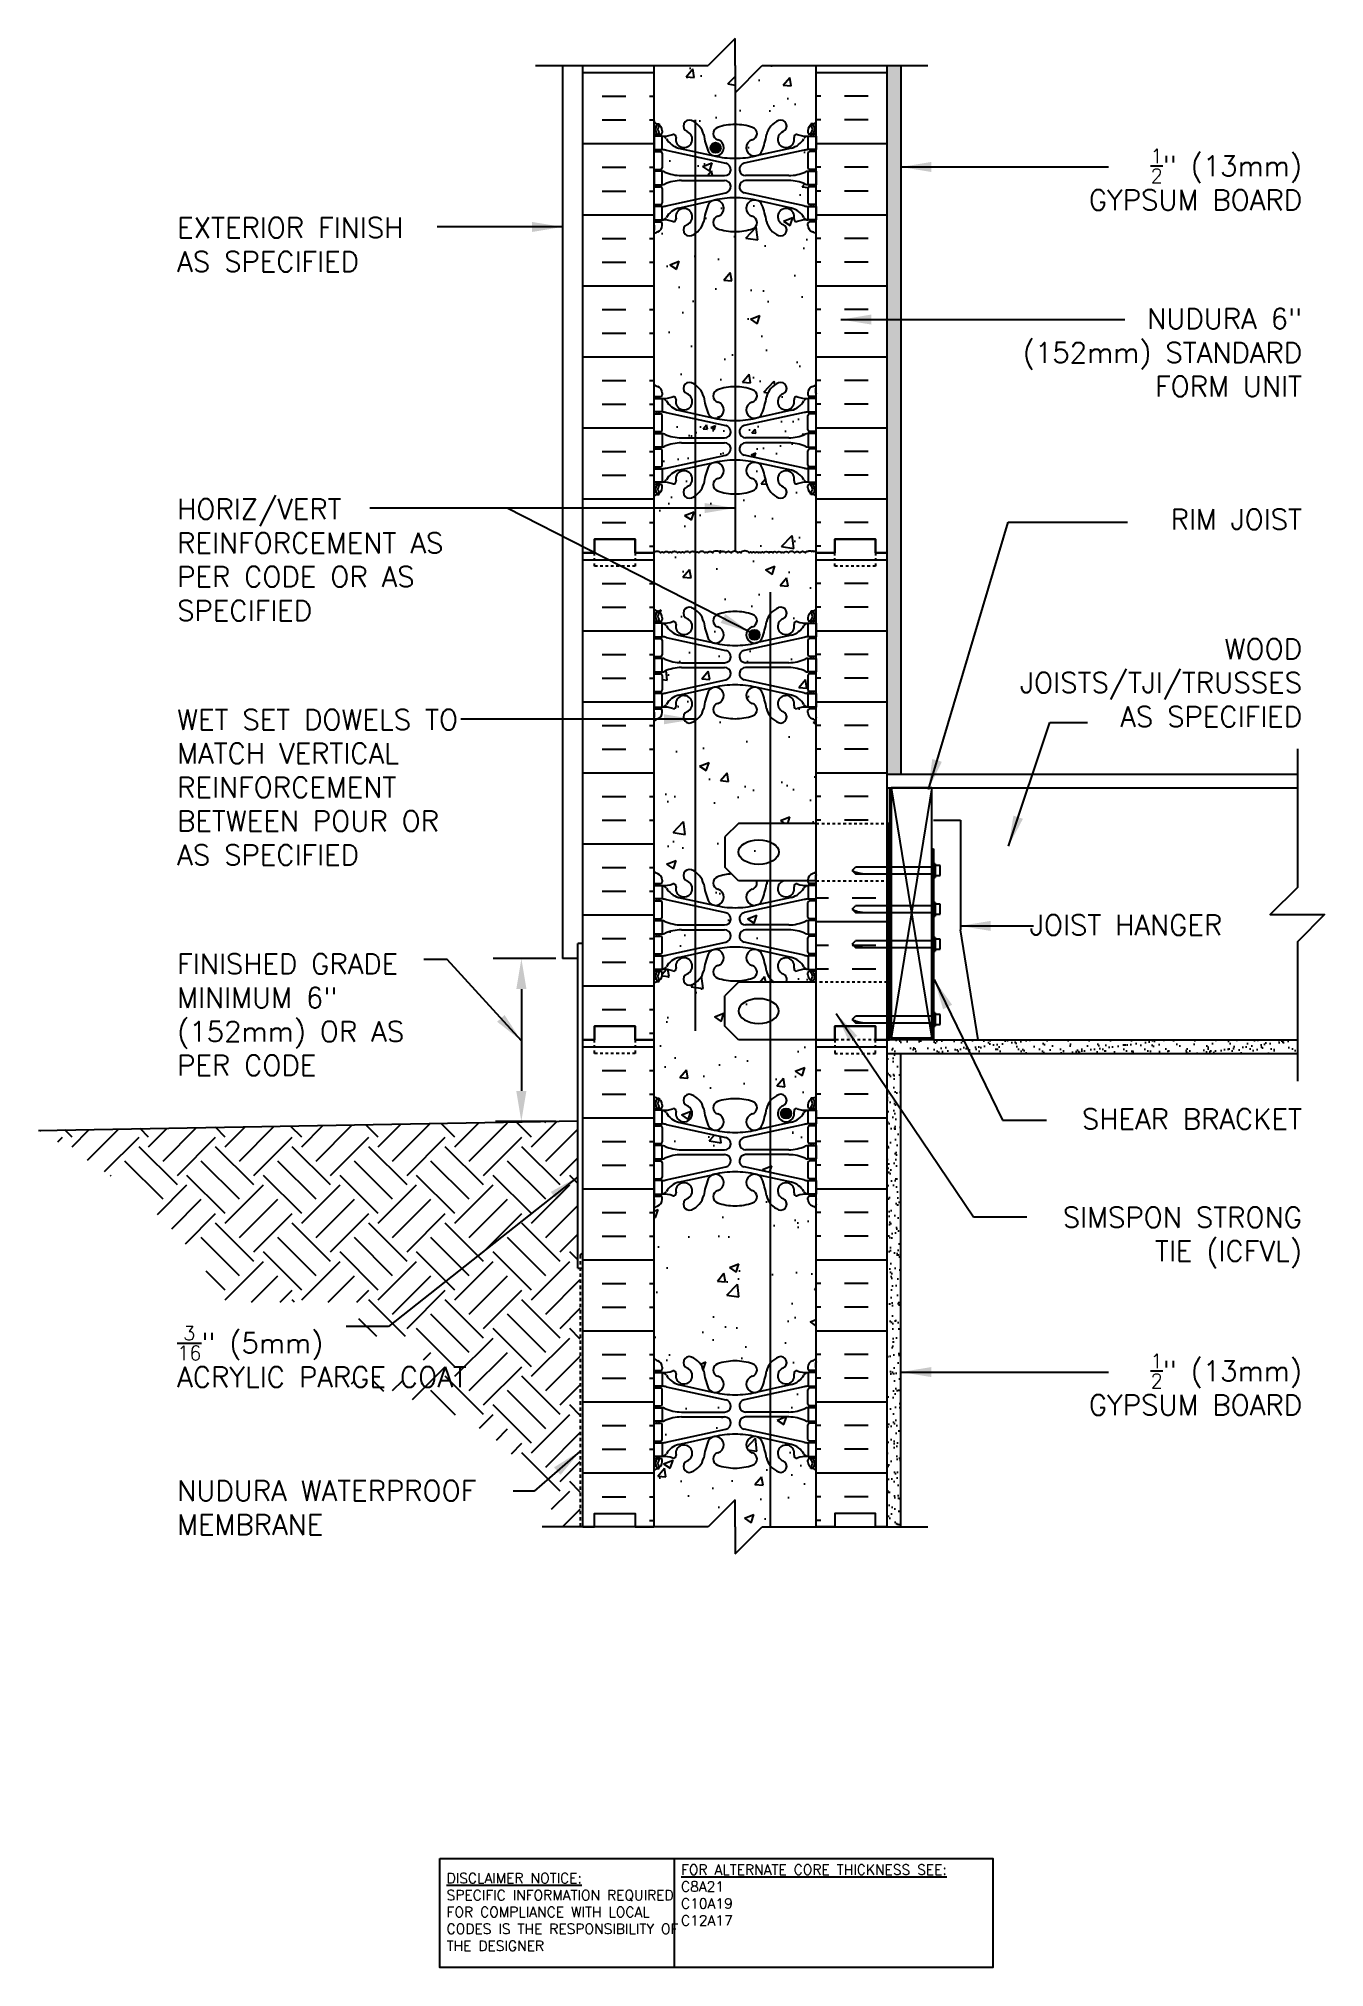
# Model space of a CAD drawing. Header units: inches. Extents: x 25.9 to 73.5, y -15 to 56.3.
import ezdxf
from ezdxf.enums import TextEntityAlignment as Align

# ---------------------------------------------------------------- set-up
doc = ezdxf.new("R2010")
doc.units = ezdxf.units.IN
doc.header["$LTSCALE"] = 0.5
doc.header["$MEASUREMENT"] = 0
doc.linetypes.add('DASHED2', pattern=[0.375, 0.25, -0.125])
doc.linetypes.add('HIDDEN2', pattern=[0.1875, 0.125, -0.0625])
for name, color, linetype in [('HATCH', 12, 'Continuous'), ('line25', 2, 'Continuous'), ('LINE3', 3, 'Continuous'), ('LINE50', 5, 'Continuous'), ('LINE9', 9, 'Continuous'), ('TEXT', 4, 'Continuous'), ('Web_Edge', 9, 'Continuous')]:
    doc.layers.add(name, color=color, linetype=linetype)
doc.styles.add('DIM', font='romans.shx', dxfattribs={"width": 0.7})
doc.styles.add('ROMANS', font='romans.shx', dxfattribs={"height": 1.125})
doc.styles.get("Standard").update_dxf_attribs({"font": 'romans.shx', "height": 1.125})
doc.dimstyles.new('ext_12', dxfattribs={"dimscale": 12, "dimtxt": 0.09375, "dimasz": 0.09375, "dimexe": 0.09375, "dimexo": 0.0625, "dimgap": 0.0625, "dimtad": 1, "dimdec": 1, "dimzin": 3, "dimdsep": 46, "dimlunit": 4, "dimtxsty": 'DIM', "dimcen": 0.09, "dimdle": 0.09375, "dimclrt": 4, "dimadec": 0, "dimazin": 0, "dimtfac": 1, "dimtdec": 1, "dimtmove": 2, "dimatfit": 3, "dimfxl": 0, "dimfrac": 2, "dimtolj": 1, "dimtzin": 0, "dimarcsym": 0})

msp = doc.modelspace()

# ---------------------------------------------------------------- texts
at = {"layer": 'TEXT', "style": 'ROMANS'}
msp.add_text(' JOIST HANGER', height=0.75, dxfattribs=at).set_placement((62.056, 23.494), align=Align.MIDDLE_LEFT)
at = {"layer": 'TEXT', "char_height": 0.75, "style": 'ROMANS'}
for s, insert, width, attachment_point in [('\\A1;{\\H0.7x;\\S1/2;}" (13mm) GYPSUM BOARD', (72.622, 51.049), 10.30082, 6), ('EXTERIOR FINISH\\PAS SPECIFIED', (31.06, 48.637), 11.74859, 4), ('NUDURA 6" (152mm) STANDARD FORM UNIT', (72.622, 44.65), 11.43486, 6), ('HORIZ/VERT REINFORCEMENT AS PER CODE OR AS SPECIFIED', (31.06, 36.99), 11.74859, 4), ('RIM JOIST', (72.622, 38.485), 11.43486, 6), ('WOOD JOISTS/TJI/TRUSSES AS SPECIFIED', (72.622, 32.451), 11.43486, 6), ('WET SET DOWELS TO MATCH VERTICAL REINFORCEMENT BETWEEN POUR OR AS SPECIFIED', (31.06, 28.588), 11.74859, 4), ('FINISHED GRADE MINIMUM 6" (152mm) OR AS PER CODE', (31.06, 20.186), 10.75183, 4), ('SHEAR BRACKET', (72.622, 16.332), 11.43486, 6), ('SIMSPON STRONG TIE (ICFVL)', (72.622, 11.945), 10.60311, 6), ('\\A1;{\\H0.7x;\\S3/16;}" (5mm) \\PACRYLIC PARGE COAT', (31.06, 7.547), 11.74859, 4), ('\\A1;{\\H0.7x;\\S1/2;}" (13mm) GYPSUM BOARD', (72.622, 6.516), 10.10948, 6), ('\\A1;NUDURA WATERPROOF MEMBRANE', (31.06, 1.965), 12.78313, 4)]:
    msp.add_mtext(s, dxfattribs=dict(at, insert=insert, width=width, attachment_point=attachment_point))
at = {"layer": 'TEXT', "char_height": 0.375, "attachment_point": 4}
for s, insert, width in [('{\\LFOR ALTERNATE CORE THICKNESS SEE:\\P}C8A21\\PC10A19\\PC12A17', (49.679, -12.35), 15.5553), ('{\\LDISCLAIMER NOTICE:}\\PSPECIFIC INFORMATION REQUIRED FOR COMPLIANCE WITH LOCAL CODES IS THE RESPONSIBILITY OF THE DESIGNER', (41.017, -12.977), 9.3349)]:
    msp.add_mtext(s, dxfattribs=dict(at, insert=insert, width=width))

# ---------------------------------------------------------------- blocks, each defined once
blk = doc.blocks.new('6 web')
at = {"layer": 'Web_Edge'}
for p, q in [((-3, 6.566), (-2.958, 6.566)), ((-3, 6.466), (-2.752, 6.466)), ((-2.89, 6.845), (-2.8, 6.845)), ((-2.89, 6.466), (-2.89, 6.396)), ((-2.8, 6.845), (-2.8, 6.803)), ((-2.8, 6.466), (-2.8, 6.396)), ((-2.69, 6.596), (-2.69, 6.529)), ((2.69, 6.596), (2.69, 6.529)), ((3, 6.466), (2.752, 6.466)), ((2.89, 6.845), (2.8, 6.845)), ((2.8, 6.845), (2.8, 6.803)), ((2.8, 6.466), (2.8, 6.396)), ((2.89, 6.466), (2.89, 6.396)), ((3, 6.566), (2.958, 6.566)), ((-3, 5.826), (-2.752, 5.826)), ((-2.89, 5.896), (-2.89, 5.826)), ((-2.8, 5.896), (-2.8, 5.826)), ((-2.69, 5.764), (-2.69, 5.229)), ((-2.551, 5.872), (-0.34, 5.391)), ((-2.09, 5.955), (-0.768, 5.665)), ((2.551, 5.872), (0.34, 5.391)), ((2.09, 5.955), (0.768, 5.665)), ((2.69, 5.764), (2.69, 5.229)), ((3, 5.826), (2.752, 5.826)), ((2.8, 5.896), (2.8, 5.826)), ((2.89, 5.896), (2.89, 5.826)), ((-3, 5.166), (-2.752, 5.166)), ((-2.89, 5.166), (-2.89, 5.096)), ((-2.8, 5.166), (-2.8, 5.096)), ((3, 5.166), (2.752, 5.166)), ((2.8, 5.166), (2.8, 5.096)), ((2.89, 5.166), (2.89, 5.096)), ((-3, 4.526), (-2.752, 4.526)), ((-2.89, 4.596), (-2.89, 4.526)), ((-2.8, 4.596), (-2.8, 4.526)), ((-2.69, 4.464), (-2.69, 3.929)), ((-2.551, 3.82), (-0.34, 4.302)), ((-1.985, 4.936), (-0.389, 4.936)), ((-1.985, 4.756), (-0.389, 4.756)), ((2.551, 3.82), (0.34, 4.302)), ((1.985, 4.936), (0.389, 4.936)), ((1.985, 4.756), (0.389, 4.756)), ((2.69, 4.464), (2.69, 3.929)), ((3, 4.526), (2.752, 4.526)), ((2.8, 4.596), (2.8, 4.526)), ((2.89, 4.596), (2.89, 4.526)), ((-3, 3.866), (-2.752, 3.866)), ((-2.89, 3.866), (-2.89, 3.796)), ((-2.8, 3.866), (-2.8, 3.796)), ((-2.09, 3.737), (-0.768, 4.028)), ((2.09, 3.737), (0.768, 4.028)), ((3, 3.866), (2.752, 3.866)), ((2.8, 3.866), (2.8, 3.796)), ((2.89, 3.866), (2.89, 3.796)), ((-3, 3.226), (-2.752, 3.226)), ((-2.99, 3.106), (-2.99, 2.92)), ((-2.89, 3.296), (-2.89, 3.226)), ((-2.8, 3.296), (-2.8, 3.226)), ((-2.69, 3.096), (-2.69, 3.164)), ((2.69, 3.096), (2.69, 3.164)), ((3, 3.226), (2.752, 3.226)), ((2.8, 3.296), (2.8, 3.226)), ((2.89, 3.296), (2.89, 3.226)), ((2.99, 3.106), (2.99, 2.92)), ((-3, -3.226), (-2.752, -3.226)), ((-2.99, -3.106), (-2.99, -2.92)), ((-2.89, -3.296), (-2.89, -3.226)), ((-2.8, -3.296), (-2.8, -3.226)), ((-2.69, -3.096), (-2.69, -3.164)), ((2.69, -3.096), (2.69, -3.164)), ((3, -3.226), (2.752, -3.226)), ((2.8, -3.296), (2.8, -3.226)), ((2.89, -3.296), (2.89, -3.226)), ((2.99, -3.106), (2.99, -2.92)), ((-3, -3.866), (-2.752, -3.866)), ((-2.89, -3.866), (-2.89, -3.796)), ((-2.8, -3.866), (-2.8, -3.796)), ((-2.69, -4.464), (-2.69, -3.929)), ((-2.551, -3.82), (-0.34, -4.302)), ((-2.09, -3.737), (-0.768, -4.028)), ((2.551, -3.82), (0.34, -4.302)), ((2.09, -3.737), (0.768, -4.028)), ((2.69, -4.464), (2.69, -3.929)), ((3, -3.866), (2.752, -3.866)), ((2.8, -3.866), (2.8, -3.796)), ((2.89, -3.866), (2.89, -3.796)), ((-3, -4.526), (-2.752, -4.526)), ((-2.89, -4.596), (-2.89, -4.526)), ((-2.8, -4.596), (-2.8, -4.526)), ((-1.985, -4.756), (-0.389, -4.756)), ((-1.985, -4.936), (-0.389, -4.936)), ((1.985, -4.756), (0.389, -4.756)), ((1.985, -4.936), (0.389, -4.936)), ((3, -4.526), (2.752, -4.526)), ((2.8, -4.596), (2.8, -4.526)), ((2.89, -4.596), (2.89, -4.526)), ((-3, -5.166), (-2.752, -5.166)), ((-2.89, -5.166), (-2.89, -5.096)), ((-2.8, -5.166), (-2.8, -5.096)), ((-2.69, -5.764), (-2.69, -5.229)), ((-2.551, -5.872), (-0.34, -5.391)), ((-2.09, -5.955), (-0.768, -5.665)), ((2.551, -5.872), (0.34, -5.391)), ((2.09, -5.955), (0.768, -5.665)), ((2.69, -5.764), (2.69, -5.229)), ((3, -5.166), (2.752, -5.166)), ((2.8, -5.166), (2.8, -5.096)), ((2.89, -5.166), (2.89, -5.096)), ((-3, -5.826), (-2.752, -5.826)), ((-2.89, -5.896), (-2.89, -5.826)), ((-2.89, -6.466), (-2.89, -6.396)), ((-2.8, -5.896), (-2.8, -5.826)), ((-2.8, -6.466), (-2.8, -6.396)), ((3, -5.826), (2.752, -5.826)), ((2.8, -5.896), (2.8, -5.826)), ((2.8, -6.466), (2.8, -6.396)), ((2.89, -5.896), (2.89, -5.826)), ((2.89, -6.466), (2.89, -6.396)), ((-3, -6.466), (-2.752, -6.466)), ((-3, -6.566), (-2.958, -6.566)), ((-2.89, -6.845), (-2.8, -6.845)), ((-2.8, -6.845), (-2.8, -6.803)), ((-2.69, -6.596), (-2.69, -6.529)), ((2.69, -6.596), (2.69, -6.529)), ((3, -6.466), (2.752, -6.466)), ((2.8, -6.845), (2.8, -6.803)), ((2.89, -6.845), (2.8, -6.845)), ((3, -6.566), (2.958, -6.566))]:
    blk.add_line(p, q, dxfattribs=at)
for points in [[(-2.995, 5.896), (-2.695, 5.896), (-2.695, 6.396), (-2.995, 6.396)], [(2.995, 5.896), (2.695, 5.896), (2.695, 6.396), (2.995, 6.396)], [(-2.995, 4.596), (-2.695, 4.596), (-2.695, 5.096), (-2.995, 5.096)], [(2.995, 4.596), (2.695, 4.596), (2.695, 5.096), (2.995, 5.096)], [(-2.995, 3.296), (-2.695, 3.296), (-2.695, 3.796), (-2.995, 3.796)], [(2.995, 3.296), (2.695, 3.296), (2.695, 3.796), (2.995, 3.796)], [(-2.995, -3.296), (-2.695, -3.296), (-2.695, -3.796), (-2.995, -3.796)], [(2.995, -3.296), (2.695, -3.296), (2.695, -3.796), (2.995, -3.796)], [(-2.995, -4.596), (-2.695, -4.596), (-2.695, -5.096), (-2.995, -5.096)], [(2.995, -4.596), (2.695, -4.596), (2.695, -5.096), (2.995, -5.096)], [(-2.995, -5.896), (-2.695, -5.896), (-2.695, -6.396), (-2.995, -6.396)], [(2.995, -5.896), (2.695, -5.896), (2.695, -6.396), (2.995, -6.396)]]:
    blk.add_lwpolyline(points, close=True, dxfattribs=at)
for centre, radius, start, end in [((-2.69, 7.303), 0.5, 231.68334, 250.52878), ((-2.69, 7.303), 0.6, 238.89067, 245.07477), ((-2.958, 6.586), 0.02, 270, 14.15407), ((-2.696, 6.651), 0.25, 140.11451, 222.46087), ((-2.951, 6.741), 0.02, 340.7916, 65.07477), ((-2.854, 6.782), 0.045, 319.1879, 141.448), ((-2.848, 6.512), 0.045, 222.46087, 42.46087), ((-2.94, 6.596), 0.25, 0, 70.52878), ((-2.696, 6.651), 0.16, 140.00008, 222.46087), ((-2.752, 6.529), 0.0625, 270, 0), ((-2.639, 7.395), 1, 266.78787, 289.9067), ((-2.269, 6.369), 0.09, 346.67951, 108.86514), ((-1.885, 6.278), 0.305, 166.67951, 68.19625), ((-1.69, 6.766), 0.22, 68.19625, 248.19625), ((-1.885, 6.278), 0.745, 13.26522, 68.19625), ((1.803, 6.92), 3, 189.02727, 201.19839), ((-0.571, 6.49), 0.24, 108.92296, 254.27465), ((0, 4.825), 2, 90, 108.92296), ((0, 4.825), 2, 71.07704, 90), ((0.571, 6.49), 0.24, 285.72535, 71.07704), ((-1.803, 6.92), 3, 338.80161, 350.97273), ((1.885, 6.278), 0.745, 111.80375, 166.73478), ((1.885, 6.278), 0.305, 111.80375, 13.32049), ((1.69, 6.766), 0.22, 291.80375, 111.80375), ((2.269, 6.369), 0.09, 71.13486, 193.32049), ((2.639, 7.395), 1, 250.0933, 273.21213), ((2.94, 6.596), 0.25, 109.47122, 180), ((2.752, 6.529), 0.0625, 180, 270), ((2.848, 6.512), 0.045, 137.53913, 317.53913), ((2.854, 6.782), 0.045, 38.552, 220.8121), ((2.696, 6.651), 0.16, 317.53913, 39.99992), ((2.69, 7.303), 0.5, 289.47122, 308.31666), ((2.696, 6.651), 0.25, 317.53913, 39.88549), ((2.951, 6.741), 0.02, 114.92523, 199.2084), ((2.958, 6.586), 0.02, 165.84593, 270), ((2.69, 7.303), 0.6, 294.92523, 301.10933), ((-2.752, 5.764), 0.0625, 0, 90), ((-2.738, 6.15), 0.25, 37.27766, 80.0823), ((-2.786, 4.9), 1, 76.42909, 84.79907), ((-1.891, 6.678), 0.75, 210.15498, 254.58381), ((-0.718, 5.966), 0.305, 205.37817, 74.27465), ((0.718, 5.966), 0.305, 105.72535, 334.62183), ((1.891, 6.678), 0.75, 285.41619, 329.84502), ((2.738, 6.15), 0.25, 99.9177, 142.72234), ((2.786, 4.9), 1, 95.20093, 103.57091), ((2.752, 5.764), 0.0625, 90, 180), ((-2.752, 5.229), 0.0625, 270, 0), ((-2.699, 4.877), 0.219, 60.49375, 88.91995), ((-1.955, 6.536), 1.6, 246.56734, 268.92028), ((0, 8.932), 3.356, 256.76915, 270), ((-0.389, 5.166), 0.23, 270, 77.60551), ((0, 8.932), 3.356, 270, 283.23085), ((0.389, 5.166), 0.23, 102.39449, 270), ((1.955, 6.536), 1.6, 271.07972, 293.43266), ((2.699, 4.877), 0.219, 91.08005, 119.50625), ((2.752, 5.229), 0.0625, 180, 270), ((-2.752, 4.464), 0.0625, 0, 90), ((-2.699, 4.815), 0.219, 271.08005, 299.50625), ((-2.699, 4.815), 0.219, 271.08005, 299.50625), ((-1.955, 3.156), 1.6, 91.07972, 113.43266), ((-1.955, 3.156), 1.6, 91.07972, 113.43266), ((-0.389, 4.526), 0.23, 282.39449, 90), ((0.389, 4.526), 0.23, 90, 257.60551), ((1.955, 3.156), 1.6, 66.56734, 88.92028), ((1.955, 3.156), 1.6, 66.56734, 88.92028), ((2.699, 4.815), 0.219, 240.49375, 268.91995), ((2.699, 4.815), 0.219, 240.49375, 268.91995), ((2.752, 4.464), 0.0625, 90, 180), ((-2.752, 3.929), 0.0625, 270, 0), ((-2.786, 4.792), 1, 275.20093, 283.57091), ((-1.891, 3.014), 0.75, 105.41619, 149.84502), ((-1.885, 3.414), 0.305, 291.80375, 193.32049), ((1.803, 2.773), 3, 158.80161, 170.97273), ((-0.718, 3.727), 0.305, 285.72535, 154.62183), ((0, 0.761), 3.356, 90, 103.23085), ((0, 0.761), 3.356, 76.76915, 90), ((0.718, 3.727), 0.305, 25.37817, 254.27465), ((-1.803, 2.773), 3, 9.02727, 21.19839), ((1.885, 3.414), 0.305, 346.67951, 248.19625), ((1.891, 3.014), 0.75, 30.15498, 74.58381), ((2.786, 4.792), 1, 256.42909, 264.79907), ((2.752, 3.929), 0.0625, 180, 270), ((-3.01, 3.106), 0.02, 0, 60.01198), ((-3.01, 2.92), 0.02, 301.07295, 0), ((-2.69, 2.389), 0.6, 121.07295, 121.10933), ((-2.69, 2.389), 0.5, 109.47122, 128.31666), ((-2.94, 3.096), 0.25, 289.47122, 360), ((-2.752, 3.164), 0.0625, 360, 90), ((-2.738, 3.542), 0.25, 279.9177, 322.72234), ((-2.639, 2.298), 1, 70.0933, 93.21213), ((-2.269, 3.323), 0.09, 251.13486, 13.32049), ((-1.69, 2.927), 0.22, 111.80375, 291.80375), ((-1.885, 3.414), 0.745, 291.80375, 346.73478), ((-0.571, 3.202), 0.24, 105.72535, 251.07704), ((0, 4.867), 2, 251.07704, 270), ((0, 4.867), 2, 270, 288.92296), ((0.571, 3.202), 0.24, 288.92296, 74.27465), ((1.885, 3.414), 0.745, 193.26522, 248.19625), ((1.69, 2.927), 0.22, 248.19625, 68.19625), ((2.269, 3.323), 0.09, 166.67951, 288.86514), ((2.639, 2.298), 1, 86.78787, 109.9067), ((2.738, 3.542), 0.25, 217.27766, 260.0823), ((2.752, 3.164), 0.0625, 90, 180), ((2.94, 3.096), 0.25, 180, 250.52878), ((2.69, 2.389), 0.5, 51.68334, 70.52878), ((3.01, 3.106), 0.02, 119.98802, 180), ((3.01, 2.92), 0.02, 180, 238.92705), ((2.69, 2.389), 0.6, 58.89067, 58.92705), ((-2.69, -2.389), 0.5, 231.68334, 250.52878), ((-1.69, -2.927), 0.22, 68.19625, 248.19625), ((-1.885, -3.414), 0.745, 13.26522, 68.19625), ((1.885, -3.414), 0.745, 111.80375, 166.73478), ((1.69, -2.927), 0.22, 291.80375, 111.80375), ((2.69, -2.389), 0.5, 289.47122, 308.31666), ((-2.69, -2.389), 0.6, 238.89067, 238.92705), ((-3.01, -2.92), 0.02, 360, 58.92705), ((-3.01, -3.106), 0.02, 299.98802, 360), ((-2.94, -3.096), 0.25, 0, 70.52878), ((-2.752, -3.164), 0.0625, 270, 0), ((-2.639, -2.298), 1, 266.78787, 289.9067), ((-2.738, -3.542), 0.25, 37.27766, 80.0823), ((-1.891, -3.014), 0.75, 210.15498, 254.58381), ((-2.269, -3.323), 0.09, 346.67951, 108.86514), ((-1.885, -3.414), 0.305, 166.67951, 68.19625), ((1.803, -2.773), 3, 189.02727, 201.19839), ((-0.718, -3.727), 0.305, 205.37817, 74.27465), ((-0.571, -3.202), 0.24, 108.92296, 254.27465), ((0, -4.867), 2, 90, 108.92296), ((0, -4.867), 2, 71.07704, 90), ((0.718, -3.727), 0.305, 105.72535, 334.62183), ((0.571, -3.202), 0.24, 285.72535, 71.07704), ((-1.803, -2.773), 3, 338.80161, 350.97273), ((1.885, -3.414), 0.305, 111.80375, 13.32049), ((1.891, -3.014), 0.75, 285.41619, 329.84502), ((2.269, -3.323), 0.09, 71.13486, 193.32049), ((2.639, -2.298), 1, 250.0933, 273.21213), ((2.738, -3.542), 0.25, 99.9177, 142.72234), ((2.94, -3.096), 0.25, 109.47122, 180), ((2.752, -3.164), 0.0625, 180, 270), ((3.01, -2.92), 0.02, 121.07295, 180), ((3.01, -3.106), 0.02, 180, 240.01198), ((2.69, -2.389), 0.6, 301.07295, 301.10933), ((-2.752, -3.929), 0.0625, 0, 90), ((-2.786, -4.792), 1, 76.42909, 84.79907), ((0, -0.761), 3.356, 256.76915, 270), ((0, -0.761), 3.356, 270, 283.23085), ((2.786, -4.792), 1, 95.20093, 103.57091), ((2.752, -3.929), 0.0625, 90, 180), ((-2.752, -4.464), 0.0625, 270, 0), ((-2.699, -4.815), 0.219, 60.49375, 88.91995), ((-2.699, -4.815), 0.219, 60.49375, 88.91995), ((-1.955, -3.156), 1.6, 246.56734, 268.92028), ((-1.955, -3.156), 1.6, 246.56734, 268.92028), ((-1.955, -6.536), 1.6, 91.07972, 113.43266), ((-0.389, -4.526), 0.23, 270, 77.60551), ((-0.389, -5.166), 0.23, 282.39449, 90), ((0.389, -4.526), 0.23, 102.39449, 270), ((0.389, -5.166), 0.23, 90, 257.60551), ((1.955, -3.156), 1.6, 271.07972, 293.43266), ((1.955, -3.156), 1.6, 271.07972, 293.43266), ((1.955, -6.536), 1.6, 66.56734, 88.92028), ((2.699, -4.815), 0.219, 91.08005, 119.50625), ((2.699, -4.815), 0.219, 91.08005, 119.50625), ((2.752, -4.464), 0.0625, 180, 270), ((-2.752, -5.229), 0.0625, 0, 90), ((-2.699, -4.877), 0.219, 271.08005, 299.50625), ((-0.718, -5.966), 0.305, 285.72535, 154.62183), ((0, -8.932), 3.356, 90, 103.23085), ((0, -8.932), 3.356, 76.76915, 90), ((0.718, -5.966), 0.305, 25.37817, 254.27465), ((2.699, -4.877), 0.219, 240.49375, 268.91995), ((2.752, -5.229), 0.0625, 90, 180), ((-2.752, -5.764), 0.0625, 270, 0), ((-2.786, -4.9), 1, 275.20093, 283.57091), ((-2.738, -6.15), 0.25, 279.9177, 322.72234), ((-2.639, -7.395), 1, 70.0933, 93.21213), ((-1.891, -6.678), 0.75, 105.41619, 149.84502), ((-2.269, -6.369), 0.09, 251.13486, 13.32049), ((-1.885, -6.278), 0.305, 291.80375, 193.32049), ((1.803, -6.92), 3, 158.80161, 170.97273), ((-0.571, -6.49), 0.24, 105.72535, 251.07704), ((0.571, -6.49), 0.24, 288.92296, 74.27465), ((-1.803, -6.92), 3, 9.02727, 21.19839), ((1.885, -6.278), 0.305, 346.67951, 248.19625), ((1.891, -6.678), 0.75, 30.15498, 74.58381), ((2.269, -6.369), 0.09, 166.67951, 288.86514), ((2.639, -7.395), 1, 86.78787, 109.9067), ((2.738, -6.15), 0.25, 217.27766, 260.0823), ((2.786, -4.9), 1, 256.42909, 264.79907), ((2.752, -5.764), 0.0625, 180, 270), ((-2.69, -7.303), 0.6, 114.92523, 121.10933), ((-2.69, -7.303), 0.5, 109.47122, 128.31666), ((-2.958, -6.586), 0.02, 345.84593, 90), ((-2.696, -6.651), 0.25, 137.53913, 219.88549), ((-2.951, -6.741), 0.02, 294.92523, 19.2084), ((-2.854, -6.782), 0.045, 218.552, 40.8121), ((-2.848, -6.512), 0.045, 317.53913, 137.53913), ((-2.94, -6.596), 0.25, 289.47122, 360), ((-2.696, -6.651), 0.16, 137.53913, 219.99992), ((-2.752, -6.529), 0.0625, 360, 90), ((-1.69, -6.766), 0.22, 111.80375, 291.80375), ((-1.885, -6.278), 0.745, 291.80375, 346.73478), ((0, -4.825), 2, 251.07704, 270), ((0, -4.825), 2, 270, 288.92296), ((1.885, -6.278), 0.745, 193.26522, 248.19625), ((1.69, -6.766), 0.22, 248.19625, 68.19625), ((2.752, -6.529), 0.0625, 90, 180), ((2.94, -6.596), 0.25, 180, 250.52878), ((2.848, -6.512), 0.045, 42.46087, 222.46087), ((2.854, -6.782), 0.045, 139.1879, 321.448), ((2.696, -6.651), 0.16, 320.00008, 42.46087), ((2.69, -7.303), 0.5, 51.68334, 70.52878), ((2.696, -6.651), 0.25, 320.11451, 42.46087), ((2.951, -6.741), 0.02, 160.7916, 245.07477), ((2.958, -6.586), 0.02, 90, 194.15407), ((2.69, -7.303), 0.6, 58.89067, 65.07477)]:
    blk.add_arc(centre, radius, start, end, dxfattribs=at)

# ---------------------------------------------------------------- hatches: boundary and pattern name
h = msp.add_hatch()
h.set_pattern_fill('AR-CONC', color=256, scale=0.25, style=0)
h.paths.add_polyline_path([(54.366, 21.658), (54.366, 21.725, -0.414214), (54.428, 21.788), (54.476, 21.788), (54.476, 21.858), (54.371, 21.858, 0.10046), (53.977, 21.801, -0.601435), (53.858, 21.906, 2.182095), (53.448, 21.693, -0.455774), (53.557, 21.379), (54.624, 21.379, 0.03269), (54.566, 21.409), (54.476, 21.409), (54.476, 21.451, -0.249069)])
at = {"layer": 'HATCH'}
h = msp.add_hatch(dxfattribs=at)
h.set_pattern_fill('INSUL', color=256, scale=7, style=0)
h.set_pattern_definition([(0, (-2877.4856, -359.7554), (0, 2.625), []), (0, (-2877.4856, -358.8804), (0, 2.625), [0.875, -0.875]), (0, (-2877.4856, -358.0054), (0, 2.625), [0.875, -0.875])])
h.paths.add_polyline_path([(46.051, 37.254), (46.488, 37.254), (46.488, 37.754), (47.988, 37.754), (47.988, 37.254), (48.676, 37.254), (48.676, 55.254), (47.988, 55.254), (47.988, 55.754), (46.488, 55.754), (46.488, 55.254), (46.051, 55.254)])
h = msp.add_hatch(dxfattribs=at)
h.set_pattern_fill('AR-CONC', color=256, scale=0.5, style=0)
h.paths.add_polyline_path([(54.676, 49.036, 0.082415), (54.533, 49.115, -0.317837), (54.366, 49.35), (54.366, 49.418, -0.414214), (54.428, 49.48), (54.476, 49.48), (54.476, 49.55), (54.371, 49.55, 0.10046), (53.977, 49.493, -0.601435), (53.858, 49.598, 2.182095), (53.448, 49.385, -1), (53.284, 48.977, -0.24438), (52.836, 49.497, 0.053157), (52.67, 50.111, 0.223253), (52.47, 50.276), (52.45, 50.281, 0.955472), (52.312, 49.687, -0.735593), (52.325, 49.229, -0.082755), (51.676, 49.121), (51.676, 47.254), (54.676, 47.254)])
h.paths.add_polyline_path([(51.676, 49.121, -0.082755), (51.027, 49.229, -0.735593), (51.04, 49.687, 0.955472), (50.902, 50.281), (50.882, 50.276, 0.223253), (50.682, 50.111, 0.053157), (50.516, 49.497, -0.24438), (50.068, 48.977, -1), (49.904, 49.385, 2.182095), (49.494, 49.598, -0.601435), (49.375, 49.493, 0.10046), (48.981, 49.55), (48.876, 49.55), (48.876, 49.48), (48.924, 49.48, -0.414214), (48.986, 49.418), (48.986, 49.35, -0.317837), (48.819, 49.115, 0.082415), (48.676, 49.036), (48.676, 47.254), (51.676, 47.254)])
h.paths.add_polyline_path([(51.676, 54.254), (51.676, 55.254), (51.676, 56.254), (50.676, 55.254), (48.676, 55.254), (48.676, 53.165, 0.064398), (48.786, 53.099), (48.876, 53.099), (48.876, 53.057, -0.249069), (48.986, 52.85), (48.986, 52.783, -0.414214), (48.924, 52.72), (48.876, 52.72), (48.876, 52.65), (48.981, 52.65, 0.10046), (49.375, 52.707, -0.601435), (49.494, 52.603, 2.182095), (49.904, 52.816, -1), (50.068, 53.224, -0.24438), (50.516, 52.703, 0.053157), (50.682, 52.089, 0.223253), (50.882, 51.924), (50.902, 51.92, 0.955472), (51.04, 52.514, -0.735593), (51.027, 52.972, -0.082755), (51.676, 53.08)])
h.paths.add_polyline_path([(51.145, 52.22, -1), (50.77, 52.22, -1)], flags=16)
h.paths.add_polyline_path([(54.676, 55.254), (52.676, 55.254), (51.676, 54.254), (51.676, 53.08, -0.082755), (52.325, 52.972, -0.735593), (52.312, 52.514, 0.955472), (52.45, 51.92), (52.47, 51.924, 0.223253), (52.67, 52.089, 0.053157), (52.836, 52.703, -0.24438), (53.284, 53.224, -1), (53.448, 52.816, 2.182095), (53.858, 52.603, -0.601435), (53.977, 52.707, 0.10046), (54.371, 52.65), (54.476, 52.65), (54.476, 52.72), (54.428, 52.72, -0.414214), (54.366, 52.783), (54.366, 52.85, -0.249069), (54.476, 53.057), (54.476, 53.099), (54.566, 53.099, 0.064398), (54.676, 53.165)])
h.paths.add_polyline_path([(54.366, 51.483), (54.366, 52.018, -0.414214), (54.428, 52.08), (54.476, 52.08), (54.476, 52.15), (54.371, 52.15, 0.036537), (54.227, 52.127), (52.016, 51.645, 0.897292), (52.065, 51.19), (53.661, 51.19, 0.097844), (54.267, 51.322, -0.124673), (54.371, 51.35), (54.476, 51.35), (54.476, 51.42), (54.428, 51.42, -0.414214)])
h.paths.add_polyline_path([(54.366, 50.718, -0.414214), (54.428, 50.78), (54.476, 50.78), (54.476, 50.85), (54.371, 50.85, -0.124673), (54.267, 50.879, 0.097844), (53.661, 51.01), (52.065, 51.01, 0.897292), (52.016, 50.556), (54.227, 50.074, 0.036537), (54.371, 50.05), (54.476, 50.05), (54.476, 50.12), (54.428, 50.12, -0.414214), (54.366, 50.183)])
h.paths.add_polyline_path([(51.287, 51.01), (49.691, 51.01, 0.097844), (49.085, 50.879, -0.124673), (48.981, 50.85), (48.876, 50.85), (48.876, 50.78), (48.924, 50.78, -0.414214), (48.986, 50.718), (48.986, 50.183, -0.414214), (48.924, 50.12), (48.876, 50.12), (48.876, 50.05), (48.981, 50.05, 0.036537), (49.125, 50.074), (51.336, 50.556, 0.897292)])
h.paths.add_polyline_path([(51.336, 51.645), (49.125, 52.127, 0.036537), (48.981, 52.15), (48.876, 52.15), (48.876, 52.08), (48.924, 52.08, -0.414214), (48.986, 52.018), (48.986, 51.483, -0.414214), (48.924, 51.42), (48.876, 51.42), (48.876, 51.35), (48.981, 51.35, -0.124673), (49.085, 51.322, 0.097844), (49.691, 51.19), (51.287, 51.19, 0.897292)])
h = msp.add_hatch(dxfattribs=at)
h.set_pattern_fill('INSUL', color=256, scale=7, style=0)
h.set_pattern_definition([(180, (2980.8376, -359.7554), (0, 2.625), []), (180, (2980.8376, -358.8804), (0, 2.625), [0.875, -0.875]), (180, (2980.8376, -358.0054), (0, 2.625), [0.875, -0.875])])
h.paths.add_polyline_path([(57.301, 37.254), (56.863, 37.254), (56.863, 37.754), (55.363, 37.754), (55.363, 37.254), (54.676, 37.254), (54.676, 55.254), (55.363, 55.254), (55.363, 55.754), (56.863, 55.754), (56.863, 55.254), (57.301, 55.254)])
h = msp.add_hatch(dxfattribs=at)
h.set_pattern_fill('AR-SAND', color=256, scale=0.25, style=0)
h.paths.add_polyline_path([(57.801, 55.254), (57.301, 55.254), (57.301, 37.254), (57.301, 29.067), (57.801, 29.067)])
h = msp.add_hatch(dxfattribs=at)
h.set_pattern_fill('AR-CONC', color=256, scale=0.5, style=0)
h.paths.add_polyline_path([(54.676, 47.254), (51.676, 47.254), (51.676, 43.387, -0.082755), (52.325, 43.279, -0.735593), (52.312, 42.821, 0.955472), (52.45, 42.228), (52.47, 42.232, 0.223253), (52.67, 42.397, 0.053157), (52.836, 43.011, -0.24438), (53.284, 43.532, -1), (53.448, 43.123, 2.182095), (53.858, 42.91, -0.601435), (53.977, 43.015, 0.10046), (54.371, 42.958), (54.476, 42.958), (54.476, 43.028), (54.428, 43.028, -0.414214), (54.366, 43.09), (54.366, 43.158, -0.317837), (54.533, 43.394, 0.082415), (54.676, 43.473)])
h.paths.add_polyline_path([(51.676, 47.254), (48.676, 47.254), (48.676, 43.473, 0.082415), (48.819, 43.394, -0.317837), (48.986, 43.158), (48.986, 43.09, -0.414214), (48.924, 43.028), (48.876, 43.028), (48.876, 42.958), (48.981, 42.958, 0.10046), (49.375, 43.015, -0.601435), (49.494, 42.91, 2.182095), (49.904, 43.123, -1), (50.068, 43.532, -0.24438), (50.516, 43.011, 0.053157), (50.682, 42.397, 0.223253), (50.882, 42.232), (50.902, 42.228, 0.955472), (51.04, 42.821, -0.735593), (51.027, 43.279, -0.082755), (51.676, 43.387)])
h = msp.add_hatch(dxfattribs=at)
h.set_pattern_fill('AR-CONC', color=256, scale=0.25, style=0)
h.paths.add_polyline_path([(54.267, 41.63, -0.124673), (54.371, 41.658), (54.476, 41.658), (54.476, 41.728), (54.428, 41.728, -0.414214), (54.366, 41.79), (54.366, 42.325, -0.414214), (54.428, 42.388), (54.476, 42.388), (54.476, 42.458), (54.371, 42.458, 0.036537), (54.227, 42.434), (52.978, 42.162), (52.978, 41.498), (53.661, 41.498, 0.097844)])
h.paths.add_polyline_path([(54.366, 41.025, -0.414214), (54.428, 41.088), (54.476, 41.088), (54.476, 41.158), (54.371, 41.158, -0.124673), (54.267, 41.186, 0.097844), (53.661, 41.318), (52.978, 41.318), (52.978, 40.654), (54.227, 40.382, 0.036537), (54.371, 40.358), (54.476, 40.358), (54.476, 40.428), (54.428, 40.428, -0.414214), (54.366, 40.49)])
h.paths.add_polyline_path([(52.978, 41.318), (52.065, 41.318, 0.897292), (52.016, 40.863), (52.978, 40.654)])
h.paths.add_polyline_path([(52.978, 42.162), (52.016, 41.953, 0.897292), (52.065, 41.498), (52.978, 41.498)])
h.paths.add_polyline_path([(51.336, 41.953), (49.125, 42.434, 0.036537), (48.981, 42.458), (48.876, 42.458), (48.876, 42.388), (48.924, 42.388, -0.414214), (48.986, 42.325), (48.986, 41.79, -0.414214), (48.924, 41.728), (48.876, 41.728), (48.876, 41.658), (48.981, 41.658, -0.124673), (49.085, 41.63, 0.097844), (49.691, 41.498), (51.287, 41.498, 0.897292)])
h.paths.add_polyline_path([(51.336, 40.863, 0.677618), (51.406, 41.285), (50.596, 41.285), (49.396, 41.285, 0.051135), (49.085, 41.186, -0.124673), (48.981, 41.158), (48.876, 41.158), (48.876, 41.088), (48.924, 41.088, -0.414214), (48.986, 41.025), (48.986, 40.49, -0.414214), (48.924, 40.428), (48.876, 40.428), (48.876, 40.358), (48.981, 40.358, 0.036537), (49.125, 40.382)])
h = msp.add_hatch(dxfattribs=at)
h.set_pattern_fill('AR-CONC', color=256, scale=0.5, style=0)
h.paths.add_polyline_path([(54.676, 37.254), (54.676, 39.343, 0.064398), (54.566, 39.409), (54.476, 39.409), (54.476, 39.451, -0.249069), (54.366, 39.658), (54.366, 39.725, -0.414214), (54.428, 39.788), (54.476, 39.788), (54.476, 39.858), (54.371, 39.858, 0.10046), (53.977, 39.801, -0.601435), (53.858, 39.906, 2.182095), (53.448, 39.693, -1), (53.284, 39.284, -0.130426), (52.978, 39.512), (52.978, 34.996, -0.130426), (53.284, 35.224, -1), (53.448, 34.816, 2.182095), (53.858, 34.603, -0.601435), (53.977, 34.707, 0.10046), (54.371, 34.65), (54.476, 34.65), (54.476, 34.72), (54.428, 34.72, -0.414214), (54.366, 34.783), (54.366, 34.85, -0.249069), (54.476, 35.057), (54.476, 35.099), (54.566, 35.099, 0.064398), (54.676, 35.165)])
h.paths.add_polyline_path([(52.978, 39.512, -0.110434), (52.836, 39.805, 0.053157), (52.67, 40.419, 0.223253), (52.47, 40.584), (52.45, 40.588, 0.955472), (52.312, 39.995, -0.735593), (52.325, 39.537, -0.082755), (51.676, 39.429), (51.676, 35.08, -0.082755), (52.325, 34.972, -0.735593), (52.312, 34.514, 0.955472), (52.45, 33.92), (52.47, 33.924, 0.223253), (52.67, 34.089, 0.053157), (52.836, 34.703, -0.110434), (52.978, 34.996)])
h.paths.add_polyline_path([(52.582, 34.22, -1), (52.207, 34.22, -1)], flags=16)
h.paths.add_polyline_path([(51.676, 39.429, -0.082755), (51.027, 39.537, -0.735593), (51.04, 39.995, 0.955472), (50.902, 40.588), (50.882, 40.584, 0.223253), (50.682, 40.419, 0.053157), (50.516, 39.805, -0.24438), (50.068, 39.284, -1), (49.904, 39.693, 2.182095), (49.494, 39.906, -0.601435), (49.375, 39.801, 0.10046), (48.981, 39.858), (48.876, 39.858), (48.876, 39.788), (48.924, 39.788, -0.414214), (48.986, 39.725), (48.986, 39.658, -0.249069), (48.876, 39.451), (48.876, 39.409), (48.786, 39.409, 0.064398), (48.676, 39.343), (48.676, 37.254), (48.676, 35.165, 0.064398), (48.786, 35.099), (48.876, 35.099), (48.876, 35.057, -0.249069), (48.986, 34.85), (48.986, 34.783, -0.414214), (48.924, 34.72), (48.876, 34.72), (48.876, 34.65), (48.981, 34.65, 0.10046), (49.375, 34.707, -0.601435), (49.494, 34.603, 2.182095), (49.904, 34.816, -1), (50.068, 35.224, -0.24438), (50.516, 34.703, 0.051477), (50.675, 34.108), (50.957, 34.108), (51.241, 34.108, 0.444231), (51.04, 34.514, -0.735593), (51.027, 34.972, -0.082755), (51.676, 35.08)])
h = msp.add_hatch(dxfattribs=at)
h.set_pattern_fill('INSUL', color=256, scale=7, style=0)
h.set_pattern_definition([(0, (-2877.4856, -377.7554), (0, 2.625), []), (0, (-2877.4856, -376.8804), (0, 2.625), [0.875, -0.875]), (0, (-2877.4856, -376.0054), (0, 2.625), [0.875, -0.875])])
h.paths.add_polyline_path([(46.051, 19.254), (46.488, 19.254), (46.488, 19.754), (47.988, 19.754), (47.988, 19.254), (48.676, 19.254), (48.676, 37.254), (47.988, 37.254), (47.988, 37.754), (46.488, 37.754), (46.488, 37.254), (46.051, 37.254)])
h = msp.add_hatch(dxfattribs=at)
h.set_pattern_fill('INSUL', color=256, scale=7, style=0)
h.set_pattern_definition([(180, (2980.8376, -377.7554), (0, 2.625), []), (180, (2980.8376, -376.8804), (0, 2.625), [0.875, -0.875]), (180, (2980.8376, -376.0054), (0, 2.625), [0.875, -0.875])])
h.paths.add_polyline_path([(54.676, 27.254), (57.301, 27.254), (57.301, 37.254), (56.863, 37.254), (56.863, 37.754), (55.363, 37.754), (55.363, 37.254), (54.676, 37.254)])
h = msp.add_hatch(dxfattribs=at)
h.set_pattern_fill('AR-CONC', color=256, scale=0.5, style=0)
h.paths.add_polyline_path([(54.366, 34.018, -0.414214), (54.428, 34.08), (54.476, 34.08), (54.476, 34.15), (54.371, 34.15, 0.036537), (54.227, 34.127), (52.978, 33.854), (52.978, 33.19), (53.661, 33.19, 0.097844), (54.267, 33.322, -0.124673), (54.371, 33.35), (54.476, 33.35), (54.476, 33.42), (54.428, 33.42, -0.414214), (54.366, 33.483)])
h.paths.add_polyline_path([(52.978, 33.854), (52.016, 33.645, 0.897292), (52.065, 33.19), (52.978, 33.19)])
h.paths.add_polyline_path([(52.978, 33.01), (52.065, 33.01, 0.897292), (52.016, 32.556), (52.978, 32.346)])
h.paths.add_polyline_path([(54.366, 32.718, -0.414214), (54.428, 32.78), (54.476, 32.78), (54.476, 32.85), (54.371, 32.85, -0.124673), (54.267, 32.879, 0.097844), (53.661, 33.01), (52.978, 33.01), (52.978, 32.346), (54.227, 32.074, 0.036537), (54.371, 32.05), (54.476, 32.05), (54.476, 32.12), (54.428, 32.12, -0.414214), (54.366, 32.183)])
h.paths.add_polyline_path([(51.336, 32.556, 0.897292), (51.287, 33.01), (49.691, 33.01, 0.097844), (49.085, 32.879, -0.124673), (48.981, 32.85), (48.876, 32.85), (48.876, 32.78), (48.924, 32.78, -0.414214), (48.986, 32.718), (48.986, 32.183, -0.414214), (48.924, 32.12), (48.876, 32.12), (48.876, 32.05), (48.981, 32.05, 0.036537), (49.125, 32.074)])
h.paths.add_polyline_path([(51.336, 33.645), (49.21, 34.108), (48.876, 34.108), (48.876, 34.08), (48.924, 34.08, -0.414214), (48.986, 34.018), (48.986, 33.483, -0.414214), (48.924, 33.42), (48.876, 33.42), (48.876, 33.35), (48.981, 33.35, -0.124673), (49.085, 33.322, 0.097844), (49.691, 33.19), (51.287, 33.19, 0.897292)])
h = msp.add_hatch(dxfattribs=at)
h.set_pattern_fill('AR-CONC', color=256, scale=0.5, style=0)
h.paths.add_polyline_path([(53.858, 24.91, -0.601435), (53.977, 25.015, 0.10046), (54.371, 24.958), (54.476, 24.958), (54.476, 25.028), (54.428, 25.028, -0.414214), (54.366, 25.09), (54.366, 25.129), (53.461, 25.129, -0.016896), (53.448, 25.123, 2.182095)])
h.paths.add_polyline_path([(52.836, 25.011, -0.041797), (52.874, 25.129), (52.474, 25.129, -0.429542), (52.312, 24.821, 0.955472), (52.45, 24.228), (52.47, 24.232, 0.223253), (52.67, 24.397, 0.053157)])
edge = h.paths.add_edge_path()
edge.add_ellipse((52.547, 26.192), major_axis=(-0.746, 0), ratio=0.610344, start_angle=234.68926, end_angle=485.31074)
edge.add_line((52.978, 25.82), (52.978, 26.563))
edge = h.paths.add_edge_path()
edge.add_ellipse((52.547, 26.192), major_axis=(-0.746, 0), ratio=0.610344, start_angle=125.31074, end_angle=234.68926)
edge.add_line((52.978, 26.563), (52.978, 25.82))
h.paths.add_polyline_path([(51.04, 24.821, -0.735593), (51.027, 25.279, -0.066531), (51.547, 25.383), (51.301, 25.629), (51.301, 26.754), (51.676, 27.129), (51.676, 31.121, -0.082755), (51.027, 31.229, -0.735593), (51.04, 31.687, 0.955472), (50.902, 32.281), (50.882, 32.276, 0.223253), (50.682, 32.111, 0.053157), (50.516, 31.497, -0.24438), (50.068, 30.977, -1), (49.904, 31.385, 2.182095), (49.494, 31.598, -0.601435), (49.375, 31.493, 0.10046), (48.981, 31.55), (48.876, 31.55), (48.876, 31.48), (48.924, 31.48, -0.414214), (48.986, 31.418), (48.986, 31.35, -0.317837), (48.819, 31.115, 0.082415), (48.676, 31.036), (48.676, 25.473, 0.082415), (48.819, 25.394, -0.317837), (48.986, 25.158), (48.986, 25.09, -0.414214), (48.924, 25.028), (48.876, 25.028), (48.876, 24.958), (48.981, 24.958, 0.10046), (49.375, 25.015, -0.601435), (49.494, 24.91, 2.182095), (49.904, 25.123, -1), (50.068, 25.532, -0.24438), (50.516, 25.011, 0.053157), (50.682, 24.397, 0.223253), (50.882, 24.232), (50.902, 24.228, 0.955472)])
h.paths.add_polyline_path([(52.978, 31.205, -0.110434), (52.836, 31.497, 0.053157), (52.67, 32.111, 0.223253), (52.47, 32.276), (52.45, 32.281, 0.955472), (52.312, 31.687, -0.735593), (52.325, 31.229, -0.082755), (51.676, 31.121), (51.676, 27.129), (51.801, 27.254), (52.978, 27.254)])
h.paths.add_polyline_path([(54.676, 31.036, 0.082415), (54.533, 31.115, -0.317837), (54.366, 31.35), (54.366, 31.418, -0.414214), (54.428, 31.48), (54.476, 31.48), (54.476, 31.55), (54.371, 31.55, 0.10046), (53.977, 31.493, -0.601435), (53.858, 31.598, 2.182095), (53.448, 31.385, -1), (53.284, 30.977, -0.130426), (52.978, 31.205), (52.978, 27.254), (54.676, 27.254)])
h = msp.add_hatch(dxfattribs=at)
h.set_pattern_fill('INSUL', color=256, scale=7, style=0)
h.paths.add_polyline_path([(57.301, 25.129), (54.676, 25.129), (54.676, 21.379), (57.301, 21.379)])
h = msp.add_hatch(dxfattribs=at)
h.set_pattern_fill('AR-CONC', color=256, scale=0.5, style=0)
h.paths.add_polyline_path([(54.366, 24.325, -0.414214), (54.428, 24.388), (54.476, 24.388), (54.476, 24.458), (54.371, 24.458, 0.036537), (54.227, 24.434), (52.978, 24.162), (52.978, 23.498), (53.661, 23.498, 0.097844), (54.267, 23.63, -0.124673), (54.371, 23.658), (54.476, 23.658), (54.476, 23.728), (54.428, 23.728, -0.414214), (54.366, 23.79)])
h.paths.add_polyline_path([(54.366, 23.025, -0.414214), (54.428, 23.088), (54.476, 23.088), (54.476, 23.158), (54.371, 23.158, -0.124673), (54.267, 23.186, 0.097844), (53.661, 23.318), (52.978, 23.318), (52.978, 22.654), (54.227, 22.382, 0.036537), (54.371, 22.358), (54.476, 22.358), (54.476, 22.428), (54.428, 22.428, -0.414214), (54.366, 22.49)])
h.paths.add_polyline_path([(52.978, 23.318), (52.065, 23.318, 0.897292), (52.016, 22.863), (52.978, 22.654)])
h.paths.add_polyline_path([(52.978, 24.162), (52.016, 23.953, 0.897292), (52.065, 23.498), (52.978, 23.498)])
h.paths.add_polyline_path([(51.336, 23.953), (49.125, 24.434, 0.036537), (48.981, 24.458), (48.876, 24.458), (48.876, 24.388), (48.924, 24.388, -0.414214), (48.986, 24.325), (48.986, 23.79, -0.414214), (48.924, 23.728), (48.876, 23.728), (48.876, 23.658), (48.981, 23.658, -0.124673), (49.085, 23.63, 0.097844), (49.691, 23.498), (51.287, 23.498, 0.897292)])
h.paths.add_polyline_path([(51.287, 23.318), (49.691, 23.318, 0.097844), (49.085, 23.186, -0.124673), (48.981, 23.158), (48.876, 23.158), (48.876, 23.088), (48.924, 23.088, -0.414214), (48.986, 23.025), (48.986, 22.49, -0.414214), (48.924, 22.428), (48.876, 22.428), (48.876, 22.358), (48.981, 22.358, 0.036537), (49.125, 22.382), (51.336, 22.863, 0.897292)])
h = msp.add_hatch(dxfattribs=at)
h.set_pattern_fill('AR-CONC', color=256, scale=0.5, style=0)
h.paths.add_polyline_path([(54.676, 19.254), (52.978, 19.254), (52.978, 16.996, -0.130426), (53.284, 17.224, -1), (53.448, 16.816, 2.182095), (53.858, 16.603, -0.601435), (53.977, 16.707, 0.10046), (54.371, 16.65), (54.476, 16.65), (54.476, 16.72), (54.428, 16.72, -0.414214), (54.366, 16.783), (54.366, 16.85, -0.249069), (54.476, 17.057), (54.476, 17.099), (54.566, 17.099, 0.064398), (54.676, 17.165)])
h.paths.add_polyline_path([(53.748, 16.532, -1), (53.373, 16.532, -1)], flags=16)
h.paths.add_polyline_path([(52.978, 19.254), (51.801, 19.254), (51.301, 19.754), (51.301, 20.879), (51.801, 21.379), (52.978, 21.379), (52.978, 21.512, -0.110434), (52.836, 21.805, 0.053157), (52.67, 22.419, 0.223253), (52.47, 22.584), (52.45, 22.588, 0.955472), (52.312, 21.995, -0.735593), (52.325, 21.537, -0.082755), (51.676, 21.429, -0.082755), (51.027, 21.537, -0.735593), (51.04, 21.995, 0.955472), (50.902, 22.588), (50.882, 22.584, 0.223253), (50.682, 22.419, 0.053157), (50.516, 21.805, -0.24438), (50.068, 21.284, -1), (49.904, 21.693, 2.182095), (49.494, 21.906, -0.601435), (49.375, 21.801, 0.10046), (48.981, 21.858), (48.876, 21.858), (48.876, 21.788), (48.924, 21.788, -0.414214), (48.986, 21.725), (48.986, 21.658, -0.249069), (48.876, 21.451), (48.876, 21.409), (48.786, 21.409, 0.064398), (48.676, 21.343), (48.676, 19.254), (48.676, 17.165, 0.064398), (48.786, 17.099), (48.876, 17.099), (48.876, 17.057, -0.249069), (48.986, 16.85), (48.986, 16.783, -0.414214), (48.924, 16.72), (48.876, 16.72), (48.876, 16.65), (48.981, 16.65, 0.10046), (49.375, 16.707, -0.601435), (49.494, 16.603, 2.182095), (49.904, 16.816, -1), (50.068, 17.224, -0.24438), (50.516, 16.703, 0.053157), (50.682, 16.089, 0.223253), (50.882, 15.924), (50.902, 15.92, 0.955472), (51.04, 16.514, -0.735593), (51.027, 16.972, -0.082755), (51.676, 17.08, -0.082755), (52.325, 16.972, -0.735593), (52.312, 16.514, 0.955472), (52.45, 15.92), (52.47, 15.924, 0.223253), (52.67, 16.089, 0.053157), (52.836, 16.703, -0.110434), (52.978, 16.996)])
edge = h.paths.add_edge_path(flags=17)
edge.add_ellipse((52.547, 20.317), major_axis=(-0.746, 0), ratio=0.610344, start_angle=-125.31074, end_angle=125.31074)
edge.add_line((52.978, 19.945), (52.978, 20.688))
edge = h.paths.add_edge_path()
edge.add_ellipse((52.547, 20.317), major_axis=(-0.746, 0), ratio=0.610344, start_angle=125.31074, end_angle=234.68926)
edge.add_line((52.978, 20.688), (52.978, 19.945))
h = msp.add_hatch(dxfattribs=at)
h.set_pattern_fill('INSUL', color=256, scale=7, style=0)
h.set_pattern_definition([(0, (-2877.4856, -395.7554), (0, 2.625), []), (0, (-2877.4856, -394.8804), (0, 2.625), [0.875, -0.875]), (0, (-2877.4856, -394.0054), (0, 2.625), [0.875, -0.875])])
h.paths.add_polyline_path([(46.051, 1.254), (46.488, 1.254), (46.488, 1.754), (47.988, 1.754), (47.988, 1.254), (48.676, 1.254), (48.676, 19.254), (47.988, 19.254), (47.988, 19.754), (46.488, 19.754), (46.488, 19.254), (46.051, 19.254)])
h = msp.add_hatch(dxfattribs=at)
h.set_pattern_fill('INSUL', color=256, scale=7, style=0)
h.set_pattern_definition([(180, (2980.8376, -395.7554), (0, 2.625), []), (180, (2980.8376, -394.8804), (0, 2.625), [0.875, -0.875]), (180, (2980.8376, -394.0054), (0, 2.625), [0.875, -0.875])])
h.paths.add_polyline_path([(57.301, 1.254), (56.863, 1.254), (56.863, 1.754), (55.363, 1.754), (55.363, 1.254), (54.676, 1.254), (54.676, 19.254), (55.363, 19.254), (55.363, 19.754), (56.863, 19.754), (56.863, 19.254), (57.301, 19.254)])
h = msp.add_hatch(dxfattribs=at)
h.set_pattern_fill('AR-SAND', color=256, scale=0.25, style=0)
h.paths.add_polyline_path([(72.452, 18.754), (72.452, 19.254), (59.006, 19.254), (57.381, 19.254), (57.301, 19.254), (57.301, 18.754)])
h = msp.add_hatch(dxfattribs=at)
h.set_pattern_fill('AR-SAND', color=256, scale=0.25, style=0)
h.paths.add_polyline_path([(57.801, 18.754), (57.301, 18.754), (57.301, 1.254), (57.801, 1.254)])
h = msp.add_hatch(dxfattribs=at)
h.set_pattern_fill('EARTH', color=256, scale=8, angle=45, style=0)
h.set_pattern_definition([(45, (-53.785, -96.0661), (2e-16, 2.828427), [2, -2]), (45, (-54.3154, -95.5358), (2e-16, 2.828427), [2, -2]), (45, (-54.8457, -95.0055), (2e-16, 2.828427), [2, -2]), (135, (-54.8457, -94.652), (-2.828427, 4e-16), [2, -2]), (135, (-54.3154, -94.1216), (-2.828427, 4e-16), [2, -2]), (135, (-53.785, -93.5913), (-2.828427, 4e-16), [2, -2])])
edge = h.paths.add_edge_path()
edge.add_spline(control_points=[(36.933, 6.663), (39.952, 6.028), (42.594, 5.202), (44.132, 3.107), (44.52, 2.495)], knot_values=[15.477298, 15.477298, 15.477298, 15.477298, 21.162657, 23.307813, 23.307813, 23.307813, 23.307813], degree=3, periodic=0)
edge.add_line((44.52, 2.495), (45.301, 1.254))
edge.add_line((45.301, 1.254), (45.957, 1.254))
edge.add_line((45.957, 1.254), (45.957, 10.813))
edge.add_line((45.957, 10.813), (45.863, 10.813))
edge.add_line((45.863, 10.813), (45.863, 16.254))
edge.add_line((45.863, 16.254), (25.942, 15.906))
edge.add_spline(control_points=[(25.942, 15.906), (27.06, 15.244), (29.335, 13.896), (31.555, 11.647), (32.552, 10.081), (32.845, 9.558)], knot_values=[0, 0, 0, 0, 3.887421, 7.907558, 9.371794, 9.371794, 9.371794, 9.371794], degree=3, periodic=0)
edge.add_line((32.845, 9.558), (37.779, 9.558))
edge.add_line((37.779, 9.558), (37.779, 8.289))
edge.add_line((37.779, 8.289), (40.162, 8.289))
edge.add_line((40.162, 8.289), (40.162, 6.663))
edge.add_line((40.162, 6.663), (36.933, 6.663))
h = msp.add_hatch(dxfattribs=at)
h.set_pattern_fill('AR-CONC', color=256, scale=0.5, style=0)
h.paths.add_polyline_path([(54.267, 15.322, -0.124673), (54.371, 15.35), (54.476, 15.35), (54.476, 15.42), (54.428, 15.42, -0.414214), (54.366, 15.483), (54.366, 16.018, -0.414214), (54.428, 16.08), (54.476, 16.08), (54.476, 16.15), (54.371, 16.15, 0.036537), (54.227, 16.127), (52.978, 15.854), (52.978, 15.19), (53.661, 15.19, 0.097844)])
h.paths.add_polyline_path([(54.366, 14.718, -0.414214), (54.428, 14.78), (54.476, 14.78), (54.476, 14.85), (54.371, 14.85, -0.124673), (54.267, 14.879, 0.097844), (53.661, 15.01), (52.978, 15.01), (52.978, 14.346), (54.227, 14.074, 0.036537), (54.371, 14.05), (54.476, 14.05), (54.476, 14.12), (54.428, 14.12, -0.414214), (54.366, 14.183)])
h.paths.add_polyline_path([(52.978, 15.01), (52.065, 15.01, 0.897292), (52.016, 14.556), (52.978, 14.346)])
h.paths.add_polyline_path([(52.978, 15.854), (52.016, 15.645, 0.897292), (52.065, 15.19), (52.978, 15.19)])
h.paths.add_polyline_path([(51.336, 15.645), (49.125, 16.127, 0.036537), (48.981, 16.15), (48.876, 16.15), (48.876, 16.08), (48.924, 16.08, -0.414214), (48.986, 16.018), (48.986, 15.483, -0.414214), (48.924, 15.42), (48.876, 15.42), (48.876, 15.35), (48.981, 15.35, -0.124673), (49.085, 15.322, 0.097844), (49.691, 15.19), (51.287, 15.19, 0.897292)])
h.paths.add_polyline_path([(51.287, 15.01), (49.691, 15.01, 0.097844), (49.085, 14.879, -0.124673), (48.981, 14.85), (48.876, 14.85), (48.876, 14.78), (48.924, 14.78, -0.414214), (48.986, 14.718), (48.986, 14.183, -0.414214), (48.924, 14.12), (48.876, 14.12), (48.876, 14.05), (48.981, 14.05, 0.036537), (49.125, 14.074), (51.336, 14.556, 0.897292)])
h = msp.add_hatch(dxfattribs=at)
h.set_pattern_fill('AR-CONC', color=256, scale=0.5, style=0)
h.paths.add_polyline_path([(54.676, 13.036, 0.082415), (54.533, 13.115, -0.317837), (54.366, 13.35), (54.366, 13.418, -0.414214), (54.428, 13.48), (54.476, 13.48), (54.476, 13.55), (54.371, 13.55, 0.10046), (53.977, 13.493, -0.601435), (53.858, 13.598, 2.182095), (53.448, 13.385, -1), (53.284, 12.977, -0.130426), (52.978, 13.205), (52.978, 7.303, -0.130426), (53.284, 7.532, -1), (53.448, 7.123, 2.182095), (53.858, 6.91, -0.601435), (53.977, 7.015, 0.10046), (54.371, 6.958), (54.476, 6.958), (54.476, 7.028), (54.428, 7.028, -0.414214), (54.366, 7.09), (54.366, 7.158, -0.317837), (54.533, 7.394, 0.082415), (54.676, 7.473)])
h.paths.add_polyline_path([(52.978, 13.205, -0.110434), (52.836, 13.497, 0.053157), (52.67, 14.111, 0.223253), (52.47, 14.276), (52.45, 14.281, 0.955472), (52.312, 13.687, -0.735593), (52.325, 13.229, -0.082755), (51.676, 13.121, -0.082755), (51.027, 13.229, -0.735593), (51.04, 13.687, 0.955472), (50.902, 14.281), (50.882, 14.276, 0.223253), (50.682, 14.111, 0.053157), (50.516, 13.497, -0.24438), (50.068, 12.977, -1), (49.904, 13.385, 2.182095), (49.494, 13.598, -0.601435), (49.375, 13.493, 0.10046), (48.981, 13.55), (48.876, 13.55), (48.876, 13.48), (48.924, 13.48, -0.414214), (48.986, 13.418), (48.986, 13.35, -0.317837), (48.819, 13.115, 0.082415), (48.676, 13.036), (48.676, 7.473, 0.082415), (48.819, 7.394, -0.317837), (48.986, 7.158), (48.986, 7.09, -0.414214), (48.924, 7.028), (48.876, 7.028), (48.876, 6.958), (48.981, 6.958, 0.10046), (49.375, 7.015, -0.601435), (49.494, 6.91, 2.182095), (49.904, 7.123, -1), (50.068, 7.532, -0.24438), (50.516, 7.011, 0.053157), (50.682, 6.397, 0.223253), (50.882, 6.232), (50.902, 6.228, 0.955472), (51.04, 6.821, -0.735593), (51.027, 7.279, -0.082755), (51.676, 7.387, -0.082755), (52.325, 7.279, -0.735593), (52.312, 6.821, 0.955472), (52.45, 6.228), (52.47, 6.232, 0.223253), (52.67, 6.397, 0.053157), (52.836, 7.011, -0.110434), (52.978, 7.303)])
h = msp.add_hatch(dxfattribs=at)
h.set_pattern_fill('AR-CONC', color=256, scale=0.5, style=0)
h.paths.add_polyline_path([(52.978, 6.162), (52.978, 5.498), (53.661, 5.498, 0.097844), (54.267, 5.63, -0.134256), (54.379, 5.658), (54.476, 5.658), (54.476, 5.728), (54.428, 5.728, -0.414214), (54.366, 5.79), (54.366, 6.325, -0.414214), (54.428, 6.388), (54.476, 6.388), (54.476, 6.458), (54.371, 6.458, 0.036537), (54.227, 6.434)])
h.paths.add_polyline_path([(53.661, 5.318), (52.978, 5.318), (52.978, 4.654), (54.227, 4.382, 0.036537), (54.371, 4.358), (54.476, 4.358), (54.476, 4.428), (54.428, 4.428, -0.414214), (54.366, 4.49), (54.366, 5.025, -0.414214), (54.428, 5.088), (54.476, 5.088), (54.476, 5.158), (54.379, 5.158, -0.134256), (54.267, 5.186, 0.097844)])
h.paths.add_polyline_path([(52.065, 5.318, 0.897292), (52.016, 4.863), (52.978, 4.654), (52.978, 5.318)])
h.paths.add_polyline_path([(52.016, 5.953, 0.897292), (52.065, 5.498), (52.978, 5.498), (52.978, 6.162)])
h.paths.add_polyline_path([(49.125, 6.434, 0.036537), (48.981, 6.458), (48.876, 6.458), (48.876, 6.388), (48.924, 6.388, -0.414214), (48.986, 6.325), (48.986, 5.79, -0.414214), (48.924, 5.728), (48.876, 5.728), (48.876, 5.658), (48.973, 5.658, -0.134256), (49.085, 5.63, 0.097844), (49.691, 5.498), (51.287, 5.498, 0.897292), (51.336, 5.953)])
h.paths.add_polyline_path([(51.336, 4.863, 0.897292), (51.287, 5.318), (49.691, 5.318, 0.097844), (49.085, 5.186, -0.134256), (48.973, 5.158), (48.876, 5.158), (48.876, 5.088), (48.924, 5.088, -0.414214), (48.986, 5.025), (48.986, 4.49, -0.414214), (48.924, 4.428), (48.876, 4.428), (48.876, 4.358), (48.981, 4.358, 0.036537), (49.125, 4.382)])
h = msp.add_hatch(dxfattribs=at)
h.set_pattern_fill('AR-CONC', color=256, scale=0.5, style=0)
h.paths.add_polyline_path([(51.676, 2.254), (51.676, 1.254), (51.676, 0.254), (52.676, 1.254), (52.978, 1.254), (52.978, 3.512, -0.110434), (52.836, 3.805, 0.053157), (52.67, 4.419, 0.223253), (52.47, 4.584), (52.45, 4.588, 0.955472), (52.312, 3.995, -0.735593), (52.325, 3.537, -0.082755), (51.676, 3.429, -0.082755), (51.027, 3.537, -0.735593), (51.04, 3.995, 0.955472), (50.902, 4.588), (50.882, 4.584, 0.223253), (50.682, 4.419, 0.053157), (50.516, 3.805, -0.24438), (50.068, 3.284, -1), (49.904, 3.693, 2.182095), (49.494, 3.906, -0.601435), (49.375, 3.801, 0.10046), (48.981, 3.858), (48.876, 3.858), (48.876, 3.788), (48.924, 3.788, -0.414214), (48.986, 3.725), (48.986, 3.658, -0.249069), (48.876, 3.451), (48.876, 3.409), (48.786, 3.409, 0.064398), (48.676, 3.343), (48.676, 1.254), (50.676, 1.254)])
h.paths.add_polyline_path([(52.978, 1.254), (54.676, 1.254), (54.676, 3.343, 0.064398), (54.566, 3.409), (54.476, 3.409), (54.476, 3.451, -0.249069), (54.366, 3.658), (54.366, 3.725, -0.414214), (54.428, 3.788), (54.476, 3.788), (54.476, 3.858), (54.371, 3.858, 0.10046), (53.977, 3.801, -0.601435), (53.858, 3.906, 2.182095), (53.448, 3.693, -1), (53.284, 3.284, -0.130426), (52.978, 3.512)])
at = {"layer": 'LINE3'}
for points in [[(51.145, 52.22, 1), (50.77, 52.22, 1)], [(52.582, 34.22, 1), (52.207, 34.22, 1)], [(53.748, 16.532, 1), (53.373, 16.532, 1)]]:
    msp.add_hatch(color=256, dxfattribs=at).paths.add_polyline_path(points)

# ---------------------------------------------------------------- linework, layer by layer
at = {"layer": 'HATCH'}
for p, q in [((57.443, 28.567), (58.943, 19.317)), ((58.943, 28.567), (57.443, 19.317))]:
    msp.add_line(p, q, dxfattribs=at)
msp.add_lwpolyline([(48.676, 37.254, -0.484838), (48.925, 37.254, -0.520567), (49.046, 37.254, -0.520567), (49.229, 37.254, -0.520567), (49.334, 37.254, -0.520567), (49.544, 37.254, -0.520567), (49.67, 37.254, -0.520567), (49.796, 37.254, -0.520567), (50.006, 37.254, -0.520567), (50.216, 37.254, -0.520567), (50.336, 37.254, -0.520567), (50.562, 37.254, -0.520567), (50.656, 37.254, -0.520567), (50.845, 37.254, -0.520567), (51.123, 37.254, -0.520567), (51.333, 37.254, -0.520567), (51.532, 37.254, -0.520567), (51.779, 37.254, -0.520567), (51.889, 37.254, -0.520567), (52.195, 37.254, -0.520567), (52.3, 37.254, -0.520567), (52.416, 37.254, -0.520567), (52.536, 37.254, -0.520567), (52.626, 37.254, -0.520567), (52.741, 37.254, -0.520567), (52.919, 37.254, -0.520567), (53.066, 37.254, -0.520567), (53.218, 37.254, -0.520567), (53.376, 37.254, -0.520567), (53.476, 37.254, -0.520567), (53.654, 37.254, -0.520567), (53.874, 37.254, -0.520567), (54.068, 37.254, -0.520567), (54.273, 37.254, -0.520567), (54.373, 37.296, -0.520567), (54.504, 37.296, -0.520567), (54.593, 37.296, -0.520567), (54.676, 37.296)], format="xyb", dxfattribs=at)
at = {"layer": 'line25'}
for p, q in [((48.676, 55.254), (48.676, 37.254)), ((54.676, 37.254), (54.676, 55.254)), ((48.676, 37.254), (48.676, 19.254)), ((54.676, 13.629), (54.676, 37.254)), ((57.301, 28.567), (72.452, 28.567)), ((58.943, 26.317), (58.943, 19.317)), ((48.676, 19.254), (48.676, 1.254)), ((58.943, 19.317), (57.443, 19.317)), ((59.006, 19.254), (72.452, 19.254)), ((59.006, 19.254), (60.318, 19.254)), ((54.676, 1.254), (54.676, 13.629))]:
    msp.add_line(p, q, dxfattribs=at)
at = {"layer": 'line25', "color": 9}
for p, q in [((59.068, 25.758), (59.006, 25.758)), ((59.006, 25.758), (59.006, 25.258)), ((59.068, 25.758), (59.068, 25.258)), ((59.256, 25.696), (59.068, 25.696)), ((59.256, 25.321), (59.256, 25.696)), ((56.006, 25.508), (56.131, 25.633)), ((56.006, 25.508), (56.131, 25.383)), ((59.006, 25.258), (59.068, 25.258)), ((59.068, 25.321), (59.256, 25.321)), ((59.068, 24.329), (59.006, 24.329)), ((59.006, 24.329), (59.006, 23.829)), ((59.068, 24.329), (59.068, 23.829)), ((59.256, 24.267), (59.068, 24.267)), ((59.256, 23.892), (59.256, 24.267)), ((56.006, 24.079), (56.131, 24.204)), ((56.006, 24.079), (56.131, 23.954)), ((59.006, 23.829), (59.068, 23.829)), ((59.068, 23.892), (59.256, 23.892)), ((56.006, 22.785), (56.131, 22.91)), ((59.068, 23.035), (59.006, 23.035)), ((59.006, 23.035), (59.006, 22.535)), ((59.068, 23.035), (59.068, 22.535)), ((59.256, 22.973), (59.068, 22.973)), ((59.256, 22.598), (59.256, 22.973)), ((56.006, 22.785), (56.131, 22.66)), ((59.006, 22.535), (59.068, 22.535)), ((59.068, 22.598), (59.256, 22.598)), ((56.006, 20.007), (56.131, 20.132)), ((56.006, 20.007), (56.131, 19.882)), ((59.068, 20.257), (59.006, 20.257)), ((59.006, 20.257), (59.006, 19.757)), ((59.068, 20.257), (59.068, 19.757)), ((59.256, 20.194), (59.068, 20.194)), ((59.256, 19.819), (59.256, 20.194)), ((59.006, 19.757), (59.068, 19.757)), ((59.068, 19.819), (59.256, 19.819))]:
    msp.add_line(p, q, dxfattribs=at)
at = {"layer": 'line25'}
msp.add_lwpolyline([(57.443, 19.317), (58.943, 19.317), (58.943, 28.567), (57.443, 28.567)], close=True, dxfattribs=at)
at = {"layer": 'line25', "color": 9}
for points in [[(56.131, 25.383), (59.006, 25.383), (59.006, 25.633), (56.131, 25.633)], [(56.131, 23.954), (59.006, 23.954), (59.006, 24.204), (56.131, 24.204)], [(56.131, 22.66), (59.006, 22.66), (59.006, 22.91), (56.131, 22.91)], [(56.131, 19.882), (59.006, 19.882), (59.006, 20.132), (56.131, 20.132)]]:
    msp.add_lwpolyline(points, dxfattribs=at)
for points in [[(56.006, 25.508), (56.205, 25.431), (56.575, 25.383)], [(56.006, 24.079), (56.205, 24.002), (56.575, 23.954)], [(56.006, 22.785), (56.205, 22.708), (56.575, 22.66)], [(56.006, 20.007), (56.205, 19.929), (56.575, 19.882)]]:
    msp.add_spline(points, degree=3, dxfattribs=at)
at = {"layer": 'LINE3'}
for p, q in [((51.676, 54.254), (51.676, 37.317)), ((50.207, 53.254), (50.207, 19.581)), ((52.978, 35.791), (52.978, 27.254)), ((52.978, 27.254), (52.978, 25.129)), ((52.978, 25.129), (52.978, 1.254))]:
    msp.add_line(p, q, dxfattribs=at)
for centre in [(50.958, 52.22), (52.394, 34.22), (53.561, 16.532)]:
    msp.add_circle(centre, 0.188, dxfattribs=at)
at = {"layer": 'LINE50'}
for p, q in [((46.051, 37.254), (46.051, 55.254)), ((57.301, 37.254), (57.301, 55.254)), ((46.051, 19.254), (46.051, 37.254)), ((57.301, 19.254), (57.301, 37.254)), ((46.051, 1.254), (46.051, 19.254)), ((57.301, 1.254), (57.301, 19.254)), ((25.942, 15.906), (45.863, 16.254))]:
    msp.add_line(p, q, dxfattribs=at)
for points in [[(46.051, 37.254), (46.488, 37.254), (46.488, 37.754), (47.988, 37.754), (47.988, 37.254), (48.676, 37.254)], [(48.676, 37.254), (47.988, 37.254), (47.988, 37.754), (46.488, 37.754), (46.488, 37.254), (46.051, 37.254)], [(57.301, 37.254), (56.863, 37.254), (56.863, 37.754), (55.363, 37.754), (55.363, 37.254), (54.676, 37.254)], [(54.676, 37.254), (55.363, 37.254), (55.363, 37.754), (56.863, 37.754), (56.863, 37.254), (57.301, 37.254)], [(48.676, 19.254), (47.988, 19.254), (47.988, 19.754), (46.488, 19.754), (46.488, 19.254), (46.051, 19.254)], [(46.051, 19.254), (46.488, 19.254), (46.488, 19.754), (47.988, 19.754), (47.988, 19.254), (48.676, 19.254)], [(54.676, 19.254), (55.363, 19.254), (55.363, 19.754), (56.863, 19.754), (56.863, 19.254), (57.301, 19.254)], [(57.301, 19.254), (56.863, 19.254), (56.863, 19.754), (55.363, 19.754), (55.363, 19.254), (54.676, 19.254)], [(46.051, 1.254), (46.488, 1.254), (46.488, 1.754), (47.988, 1.754), (47.988, 1.254), (48.676, 1.254)], [(57.301, 1.254), (56.863, 1.254), (56.863, 1.754), (55.363, 1.754), (55.363, 1.254), (54.676, 1.254)]]:
    msp.add_lwpolyline(points, dxfattribs=at)
at = {"layer": 'LINE9'}
for p, q in [((51.676, 56.254), (50.676, 55.254)), ((51.676, 55.254), (51.676, 56.254)), ((44.301, 55.254), (50.676, 55.254)), ((45.301, 55.254), (45.301, 22.254)), ((51.676, 54.254), (52.676, 55.254)), ((51.676, 55.254), (51.676, 54.254)), ((52.676, 55.254), (58.801, 55.254)), ((57.801, 55.254), (57.801, 29.067)), ((57.301, 29.067), (72.452, 29.067)), ((57.381, 28.567), (57.381, 19.254)), ((51.801, 27.254), (51.301, 26.754)), ((54.676, 27.254), (51.801, 27.254)), ((59.006, 27.373), (60.006, 27.373)), ((60.006, 27.373), (60.006, 23.313)), ((58.943, 26.317), (59.006, 26.317)), ((59.006, 26.317), (59.006, 19.254)), ((51.801, 25.129), (51.301, 25.629)), ((54.676, 25.129), (51.801, 25.129)), ((45.863, 10.813), (45.863, 22.813)), ((46.051, 22.813), (45.863, 22.813)), ((60.664, 19.254), (60.006, 23.313)), ((45.863, 22.254), (45.301, 22.254)), ((51.801, 21.379), (51.301, 20.879)), ((54.676, 21.379), (51.801, 21.379)), ((51.801, 19.254), (51.301, 19.754)), ((54.676, 19.254), (51.801, 19.254)), ((59.006, 19.254), (57.381, 19.254)), ((57.301, 18.754), (72.452, 18.754)), ((57.801, 1.254), (57.801, 18.754)), ((45.863, 10.813), (46.051, 10.813)), ((51.676, 2.254), (50.676, 1.254)), ((51.676, 1.254), (51.676, 2.254)), ((50.676, 1.254), (44.551, 1.254)), ((51.676, 1.254), (51.676, 0.254)), ((51.676, 0.254), (52.676, 1.254)), ((52.676, 1.254), (58.801, 1.254))]:
    msp.add_line(p, q, dxfattribs=at)
at = {"layer": 'LINE9', "linetype": 'HIDDEN2'}
for p, q in [((54.676, 27.254), (57.301, 27.254)), ((54.676, 25.129), (57.301, 25.129)), ((57.301, 21.379), (54.676, 21.379)), ((57.301, 19.254), (54.676, 19.254))]:
    msp.add_line(p, q, dxfattribs=at)
at = {"layer": 'LINE9', "color": 251}
for p, q in [((48.676, 25.028), (48.924, 25.028)), ((48.686, 25.148), (48.686, 25.334)), ((48.786, 24.958), (48.786, 25.028)), ((48.876, 24.958), (48.876, 25.028)), ((48.986, 25.158), (48.986, 25.09)), ((54.366, 25.129), (54.366, 25.09)), ((54.676, 25.028), (54.428, 25.028)), ((54.476, 24.958), (54.476, 25.028)), ((54.566, 24.958), (54.566, 25.028)), ((54.666, 25.148), (54.666, 25.334)), ((48.676, 24.388), (48.924, 24.388)), ((48.786, 24.388), (48.786, 24.458)), ((48.876, 24.388), (48.876, 24.458)), ((48.986, 23.79), (48.986, 24.325)), ((49.125, 24.434), (51.336, 23.953)), ((49.586, 24.517), (50.908, 24.226)), ((54.227, 24.434), (52.016, 23.953)), ((53.766, 24.517), (52.444, 24.226)), ((54.366, 23.79), (54.366, 24.325)), ((54.676, 24.388), (54.428, 24.388)), ((54.476, 24.388), (54.476, 24.458)), ((54.566, 24.388), (54.566, 24.458)), ((48.676, 23.728), (48.924, 23.728)), ((48.786, 23.658), (48.786, 23.728)), ((48.876, 23.658), (48.876, 23.728)), ((54.676, 23.728), (54.428, 23.728)), ((54.476, 23.658), (54.476, 23.728)), ((54.566, 23.658), (54.566, 23.728)), ((48.676, 23.088), (48.924, 23.088)), ((48.786, 23.088), (48.786, 23.158)), ((48.876, 23.088), (48.876, 23.158)), ((48.986, 22.49), (48.986, 23.025)), ((49.125, 22.382), (51.336, 22.863)), ((49.691, 23.498), (51.287, 23.498)), ((49.691, 23.318), (51.287, 23.318)), ((54.227, 22.382), (52.016, 22.863)), ((53.661, 23.498), (52.065, 23.498)), ((53.661, 23.318), (52.065, 23.318)), ((54.366, 22.49), (54.366, 23.025)), ((54.676, 23.088), (54.428, 23.088)), ((54.476, 23.088), (54.476, 23.158)), ((54.566, 23.088), (54.566, 23.158)), ((48.676, 22.428), (48.924, 22.428)), ((48.786, 22.358), (48.786, 22.428)), ((48.876, 22.358), (48.876, 22.428)), ((49.586, 22.299), (50.908, 22.59)), ((53.766, 22.299), (52.444, 22.59)), ((54.676, 22.428), (54.428, 22.428)), ((54.476, 22.358), (54.476, 22.428)), ((54.566, 22.358), (54.566, 22.428)), ((48.676, 21.788), (48.924, 21.788)), ((48.676, 21.688), (48.718, 21.688)), ((48.786, 21.788), (48.786, 21.858)), ((48.786, 21.409), (48.876, 21.409)), ((48.876, 21.788), (48.876, 21.858)), ((48.876, 21.409), (48.876, 21.451)), ((48.986, 21.658), (48.986, 21.725)), ((54.366, 21.658), (54.366, 21.725)), ((54.676, 21.788), (54.428, 21.788)), ((54.476, 21.788), (54.476, 21.858)), ((54.476, 21.409), (54.476, 21.451)), ((54.566, 21.409), (54.476, 21.409)), ((54.566, 21.788), (54.566, 21.858)), ((54.676, 21.688), (54.634, 21.688))]:
    msp.add_line(p, q, dxfattribs=at)
at = {"layer": 'LINE9', "linetype": 'DASHED2'}
for q in [(46.051, 11.389), (45.957, 1.254)]:
    msp.add_line((45.957, 11.295), q, dxfattribs=at)
at = {"layer": 'LINE9', "linetype": 'DASHED2', "ltscale": 0.15}
for points in [[(47.988, 37.254), (47.988, 37.254), (47.988, 36.754), (46.488, 36.754), (46.488, 37.254), (46.488, 37.254)], [(56.863, 37.254), (56.863, 37.254), (56.863, 36.754), (55.363, 36.754), (55.363, 37.254), (55.363, 37.254)], [(47.988, 19.254), (47.988, 19.254), (47.988, 18.754), (46.488, 18.754), (46.488, 19.254), (46.488, 19.254)], [(55.363, 19.254), (55.363, 19.254), (55.363, 18.754), (56.863, 18.754), (56.863, 19.254), (56.863, 19.254)]]:
    msp.add_lwpolyline(points, dxfattribs=at)
at = {"layer": 'LINE9'}
for points in [[(72.452, 30.004), (72.452, 27.637)], [(72.452, 27.637), (72.452, 24.879), (71.452, 23.879), (73.452, 23.879), (72.452, 22.879), (72.452, 17.728)], [(51.301, 26.754), (51.301, 25.629)], [(51.301, 19.754), (51.301, 20.879)]]:
    msp.add_lwpolyline(points, dxfattribs=at)
msp.add_lwpolyline([(57.301, 19.254), (57.381, 19.254), (57.381, 27.254), (57.301, 27.254)], close=True, dxfattribs=at)
at = {"layer": 'LINE9', "color": 251}
for points in [[(48.681, 24.958), (48.981, 24.958), (48.981, 24.458), (48.681, 24.458)], [(54.671, 24.958), (54.371, 24.958), (54.371, 24.458), (54.671, 24.458)], [(48.681, 23.658), (48.981, 23.658), (48.981, 23.158), (48.681, 23.158)], [(54.671, 23.658), (54.371, 23.658), (54.371, 23.158), (54.671, 23.158)], [(48.681, 22.358), (48.981, 22.358), (48.981, 21.858), (48.681, 21.858)], [(54.671, 22.358), (54.371, 22.358), (54.371, 21.858), (54.671, 21.858)]]:
    msp.add_lwpolyline(points, close=True, dxfattribs=at)
for centre, radius, start, end in [((48.986, 25.865), 0.5, 231.68334, 250.52878), ((48.666, 25.334), 0.02, 360, 58.92705), ((48.986, 25.865), 0.6, 238.89067, 238.92705), ((48.666, 25.148), 0.02, 299.98802, 360), ((48.736, 25.158), 0.25, 0, 70.52878), ((48.924, 25.09), 0.0625, 270, 0), ((49.037, 25.956), 1, 266.78787, 289.9067), ((48.938, 24.712), 0.25, 37.27766, 80.0823), ((49.407, 24.931), 0.09, 346.67951, 108.86514), ((49.791, 24.84), 0.305, 166.67951, 68.19625), ((49.986, 25.327), 0.22, 68.19625, 248.19625), ((49.791, 24.84), 0.745, 13.26522, 68.19625), ((53.479, 25.482), 3, 189.02727, 201.19839), ((51.105, 25.052), 0.24, 108.92296, 254.27465), ((51.676, 23.387), 2, 93.69751, 108.92296), ((52.247, 25.052), 0.24, 285.72535, 18.70763), ((49.873, 25.482), 3, 338.80161, 350.97273), ((53.561, 24.84), 0.745, 157.16116, 166.73478), ((53.561, 24.84), 0.305, 111.80375, 13.32049), ((53.366, 25.327), 0.22, 291.80375, 295.67555), ((53.945, 24.931), 0.09, 71.13486, 193.32049), ((54.315, 25.956), 1, 250.0933, 273.21213), ((54.414, 24.712), 0.25, 99.9177, 142.72234), ((54.616, 25.158), 0.25, 109.47122, 180), ((54.428, 25.09), 0.0625, 180, 270), ((54.366, 25.865), 0.5, 289.47122, 308.31666), ((54.686, 25.334), 0.02, 121.07295, 180), ((54.686, 25.148), 0.02, 180, 240.01198), ((54.366, 25.865), 0.6, 301.07295, 301.10933), ((48.924, 24.325), 0.0625, 0, 90), ((48.89, 23.462), 1, 76.42909, 84.79907), ((49.785, 25.24), 0.75, 210.15498, 254.58381), ((50.958, 24.528), 0.305, 205.37817, 74.27465), ((52.394, 24.528), 0.305, 105.72535, 334.62183), ((53.567, 25.24), 0.75, 285.41619, 329.84502), ((54.462, 23.462), 1, 95.20093, 103.57091), ((54.428, 24.325), 0.0625, 90, 180), ((48.924, 23.79), 0.0625, 270, 0), ((48.977, 23.439), 0.219, 60.49375, 88.91995), ((48.977, 23.439), 0.219, 60.49375, 88.91995), ((49.721, 25.098), 1.6, 246.56734, 268.92028), ((49.721, 25.098), 1.6, 246.56734, 268.92028), ((51.676, 27.493), 3.356, 256.76915, 270), ((51.287, 23.728), 0.23, 270, 77.60551), ((51.676, 27.493), 3.356, 270, 283.23085), ((52.065, 23.728), 0.23, 102.39449, 270), ((53.631, 25.098), 1.6, 271.07972, 293.43266), ((53.631, 25.098), 1.6, 271.07972, 293.43266), ((54.375, 23.439), 0.219, 91.08005, 119.50625), ((54.375, 23.439), 0.219, 91.08005, 119.50625), ((54.428, 23.79), 0.0625, 180, 270), ((48.924, 23.025), 0.0625, 0, 90), ((48.977, 23.377), 0.219, 271.08005, 299.50625), ((49.721, 21.718), 1.6, 91.07972, 113.43266), ((51.287, 23.088), 0.23, 282.39449, 90), ((52.065, 23.088), 0.23, 90, 257.60551), ((53.631, 21.718), 1.6, 66.56734, 88.92028), ((54.375, 23.377), 0.219, 240.49375, 268.91995), ((54.428, 23.025), 0.0625, 90, 180), ((48.924, 22.49), 0.0625, 270, 0), ((48.89, 23.354), 1, 275.20093, 283.57091), ((49.785, 21.576), 0.75, 105.41619, 149.84502), ((49.791, 21.976), 0.305, 291.80375, 193.32049), ((53.479, 21.334), 3, 158.80161, 170.97273), ((50.958, 22.288), 0.305, 285.72535, 154.62183), ((51.676, 19.323), 3.356, 90, 103.23085), ((51.676, 19.323), 3.356, 76.76915, 90), ((52.394, 22.288), 0.305, 25.37817, 254.27465), ((49.873, 21.334), 3, 9.02727, 21.19839), ((53.561, 21.976), 0.305, 346.67951, 248.19625), ((53.567, 21.576), 0.75, 30.15498, 74.58381), ((54.462, 23.354), 1, 256.42909, 264.79907), ((54.428, 22.49), 0.0625, 180, 270), ((48.986, 20.951), 0.6, 114.92523, 121.10933), ((48.986, 20.951), 0.5, 109.47122, 128.31666), ((48.718, 21.668), 0.02, 345.84593, 90), ((48.98, 21.603), 0.25, 137.53913, 219.88549), ((48.725, 21.513), 0.02, 294.92523, 19.2084), ((48.822, 21.473), 0.045, 218.552, 40.8121), ((48.828, 21.742), 0.045, 317.53913, 137.53913), ((48.736, 21.658), 0.25, 289.47122, 360), ((48.98, 21.603), 0.16, 137.53913, 219.99992), ((48.924, 21.725), 0.0625, 360, 90), ((48.938, 22.104), 0.25, 279.9177, 322.72234), ((49.037, 20.86), 1, 70.0933, 93.21213), ((49.407, 21.885), 0.09, 251.13486, 13.32049), ((49.986, 21.489), 0.22, 111.80375, 291.80375), ((49.791, 21.976), 0.745, 291.80375, 346.73478), ((51.105, 21.764), 0.24, 105.72535, 251.07704), ((51.676, 23.429), 2, 251.07704, 270), ((51.676, 23.429), 2, 270, 288.92296), ((52.247, 21.764), 0.24, 288.92296, 74.27465), ((53.561, 21.976), 0.745, 193.26522, 233.23523), ((53.366, 21.489), 0.22, 330.18721, 68.19625), ((53.945, 21.885), 0.09, 166.67951, 288.86514), ((54.315, 20.86), 1, 86.78787, 109.9067), ((54.414, 22.104), 0.25, 217.27766, 260.0823), ((54.428, 21.725), 0.0625, 90, 180), ((54.616, 21.658), 0.25, 180, 250.52878), ((54.524, 21.742), 0.045, 42.46087, 222.46087), ((54.53, 21.473), 0.045, 139.1879, 321.448), ((54.372, 21.603), 0.16, 320.00008, 42.46087), ((54.366, 20.951), 0.5, 58.9324, 70.52878), ((54.372, 21.603), 0.25, 320.11451, 42.46087), ((54.627, 21.513), 0.02, 160.7916, 245.07477), ((54.634, 21.668), 0.02, 90, 194.15407), ((54.366, 20.951), 0.6, 58.89067, 65.07477)]:
    msp.add_arc(centre, radius, start, end, dxfattribs=at)
at = {"layer": 'LINE9'}
msp.add_ellipse((52.547, 26.192), major_axis=(-0.746, 0), ratio=0.610344, dxfattribs=at)
at = {"layer": 'LINE9', "extrusion": (0, 0, -1)}
msp.add_ellipse((52.547, 20.317), major_axis=(-0.746, 0), ratio=0.610344, dxfattribs=at)
at = {"layer": 'TEXT'}
for p, q in [((45.051, 22.254), (42.742, 22.254)), ((43.78, 21.129), (43.78, 17.365)), ((45.05, 16.24), (42.821, 16.24))]:
    msp.add_line(p, q, dxfattribs=at)
msp.add_lwpolyline([(40.773, -11), (49.428, -11), (49.428, -15.025), (40.773, -15.025)], close=True, dxfattribs=at)
msp.add_lwpolyline([(49.428, -11), (61.202, -11), (61.202, -15.025), (49.428, -15.025)], dxfattribs=at)
for points in [[(43.593, 21.129), (43.968, 21.129), (43.78, 22.254)], [(43.592, 17.365), (43.967, 17.365), (43.779, 16.24)]]:
    msp.add_solid(points, dxfattribs=at)
at = {"layer": 'Web_Edge'}
for p, q in [((48.786, 35.099), (48.876, 35.099)), ((48.876, 35.099), (48.876, 35.057)), ((54.476, 35.099), (54.476, 35.057)), ((54.566, 35.099), (54.476, 35.099)), ((48.676, 34.82), (48.718, 34.82)), ((48.676, 34.72), (48.924, 34.72)), ((48.786, 34.72), (48.786, 34.65)), ((48.876, 34.72), (48.876, 34.65)), ((48.986, 34.85), (48.986, 34.783)), ((54.366, 34.85), (54.366, 34.783)), ((54.676, 34.72), (54.428, 34.72)), ((54.476, 34.72), (54.476, 34.65)), ((54.566, 34.72), (54.566, 34.65)), ((54.676, 34.82), (54.634, 34.82)), ((48.676, 34.08), (48.924, 34.08)), ((48.786, 34.15), (48.786, 34.08)), ((48.876, 34.15), (48.876, 34.08)), ((48.986, 34.018), (48.986, 33.483)), ((49.125, 34.127), (51.336, 33.645)), ((49.586, 34.209), (50.908, 33.919)), ((54.227, 34.127), (52.016, 33.645)), ((53.766, 34.209), (52.444, 33.919)), ((54.366, 34.018), (54.366, 33.483)), ((54.676, 34.08), (54.428, 34.08)), ((54.476, 34.15), (54.476, 34.08)), ((54.566, 34.15), (54.566, 34.08)), ((48.676, 33.42), (48.924, 33.42)), ((48.786, 33.42), (48.786, 33.35)), ((48.786, 32.85), (48.786, 32.78)), ((48.876, 33.42), (48.876, 33.35)), ((48.876, 32.85), (48.876, 32.78)), ((49.691, 33.19), (51.287, 33.19)), ((49.691, 33.01), (51.287, 33.01)), ((53.661, 33.19), (52.065, 33.19)), ((53.661, 33.01), (52.065, 33.01)), ((54.676, 33.42), (54.428, 33.42)), ((54.476, 33.42), (54.476, 33.35)), ((54.476, 32.85), (54.476, 32.78)), ((54.566, 33.42), (54.566, 33.35)), ((54.566, 32.85), (54.566, 32.78)), ((48.676, 32.78), (48.924, 32.78)), ((48.676, 32.12), (48.924, 32.12)), ((48.786, 32.12), (48.786, 32.05)), ((48.876, 32.12), (48.876, 32.05)), ((48.986, 32.718), (48.986, 32.183)), ((49.125, 32.074), (51.336, 32.556)), ((49.586, 31.991), (50.908, 32.282)), ((54.227, 32.074), (52.016, 32.556)), ((53.766, 31.991), (52.444, 32.282)), ((54.366, 32.718), (54.366, 32.183)), ((54.676, 32.78), (54.428, 32.78)), ((54.676, 32.12), (54.428, 32.12)), ((54.476, 32.12), (54.476, 32.05)), ((54.566, 32.12), (54.566, 32.05)), ((48.676, 31.48), (48.924, 31.48)), ((48.786, 31.55), (48.786, 31.48)), ((48.876, 31.55), (48.876, 31.48)), ((48.986, 31.35), (48.986, 31.418)), ((54.366, 31.35), (54.366, 31.418)), ((54.676, 31.48), (54.428, 31.48)), ((54.476, 31.55), (54.476, 31.48)), ((54.566, 31.55), (54.566, 31.48)), ((48.686, 31.36), (48.686, 31.174)), ((54.666, 31.36), (54.666, 31.174))]:
    msp.add_line(p, q, dxfattribs=at)
for points in [[(48.681, 34.15), (48.981, 34.15), (48.981, 34.65), (48.681, 34.65)], [(54.671, 34.15), (54.371, 34.15), (54.371, 34.65), (54.671, 34.65)], [(48.681, 32.85), (48.981, 32.85), (48.981, 33.35), (48.681, 33.35)], [(54.671, 32.85), (54.371, 32.85), (54.371, 33.35), (54.671, 33.35)], [(48.681, 31.55), (48.981, 31.55), (48.981, 32.05), (48.681, 32.05)], [(54.671, 31.55), (54.371, 31.55), (54.371, 32.05), (54.671, 32.05)]]:
    msp.add_lwpolyline(points, close=True, dxfattribs=at)
for centre, radius, start, end in [((48.986, 35.557), 0.5, 231.68334, 250.52878), ((48.986, 35.557), 0.6, 238.89067, 245.07477), ((48.98, 34.905), 0.25, 140.11451, 222.46087), ((48.725, 34.995), 0.02, 340.7916, 65.07477), ((48.822, 35.036), 0.045, 319.1879, 141.448), ((48.736, 34.85), 0.25, 0, 70.52878), ((48.98, 34.905), 0.16, 140.00008, 222.46087), ((49.986, 35.02), 0.22, 68.19625, 248.19625), ((49.791, 34.532), 0.745, 13.26522, 68.19625), ((51.105, 34.745), 0.24, 108.92296, 254.27465), ((51.676, 33.08), 2, 90, 108.92296), ((51.676, 33.08), 2, 71.07704, 90), ((52.247, 34.745), 0.24, 285.72535, 71.07704), ((53.561, 34.532), 0.745, 111.80375, 166.73478), ((53.366, 35.02), 0.22, 291.80375, 111.80375), ((54.616, 34.85), 0.25, 109.47122, 180), ((54.53, 35.036), 0.045, 38.552, 220.8121), ((54.372, 34.905), 0.16, 317.53913, 39.99992), ((54.366, 35.557), 0.5, 289.47122, 308.31666), ((54.372, 34.905), 0.25, 317.53913, 39.88549), ((54.627, 34.995), 0.02, 114.92523, 199.2084), ((54.366, 35.557), 0.6, 294.92523, 301.10933), ((48.718, 34.84), 0.02, 270, 14.15407), ((48.828, 34.767), 0.045, 222.46087, 42.46087), ((48.924, 34.783), 0.0625, 270, 0), ((49.037, 35.649), 1, 266.78787, 289.9067), ((48.938, 34.404), 0.25, 37.27766, 80.0823), ((49.785, 34.932), 0.75, 210.15498, 254.58381), ((49.407, 34.623), 0.09, 346.67951, 108.86514), ((49.791, 34.532), 0.305, 166.67951, 68.19625), ((53.479, 35.174), 3, 189.02727, 201.19839), ((50.958, 34.22), 0.305, 205.37817, 74.27465), ((52.394, 34.22), 0.305, 105.72535, 334.62183), ((49.873, 35.174), 3, 338.80161, 350.97273), ((53.561, 34.532), 0.305, 111.80375, 13.32049), ((53.567, 34.932), 0.75, 285.41619, 329.84502), ((53.945, 34.623), 0.09, 71.13486, 193.32049), ((54.315, 35.649), 1, 250.0933, 273.21213), ((54.414, 34.404), 0.25, 99.9177, 142.72234), ((54.428, 34.783), 0.0625, 180, 270), ((54.524, 34.767), 0.045, 137.53913, 317.53913), ((54.634, 34.84), 0.02, 165.84593, 270), ((48.924, 34.018), 0.0625, 0, 90), ((48.89, 33.154), 1, 76.42909, 84.79907), ((51.676, 37.186), 3.356, 256.76915, 270), ((51.287, 33.42), 0.23, 270, 77.60551), ((51.676, 37.186), 3.356, 270, 283.23085), ((52.065, 33.42), 0.23, 102.39449, 270), ((54.462, 33.154), 1, 95.20093, 103.57091), ((54.428, 34.018), 0.0625, 90, 180), ((48.924, 33.483), 0.0625, 270, 0), ((48.977, 33.132), 0.219, 60.49375, 88.91995), ((48.977, 33.069), 0.219, 271.08005, 299.50625), ((48.977, 33.069), 0.219, 271.08005, 299.50625), ((49.721, 34.79), 1.6, 246.56734, 268.92028), ((49.721, 31.411), 1.6, 91.07972, 113.43266), ((49.721, 31.411), 1.6, 91.07972, 113.43266), ((51.287, 32.78), 0.23, 282.39449, 90), ((52.065, 32.78), 0.23, 90, 257.60551), ((53.631, 34.79), 1.6, 271.07972, 293.43266), ((53.631, 31.411), 1.6, 66.56734, 88.92028), ((53.631, 31.411), 1.6, 66.56734, 88.92028), ((54.375, 33.132), 0.219, 91.08005, 119.50625), ((54.375, 33.069), 0.219, 240.49375, 268.91995), ((54.375, 33.069), 0.219, 240.49375, 268.91995), ((54.428, 33.483), 0.0625, 180, 270), ((48.924, 32.718), 0.0625, 0, 90), ((48.924, 32.183), 0.0625, 270, 0), ((53.479, 31.027), 3, 158.80161, 170.97273), ((50.958, 31.981), 0.305, 285.72535, 154.62183), ((51.676, 29.015), 3.356, 90, 103.23085), ((51.676, 29.015), 3.356, 76.76915, 90), ((52.394, 31.981), 0.305, 25.37817, 254.27465), ((49.873, 31.027), 3, 9.02727, 21.19839), ((54.428, 32.718), 0.0625, 90, 180), ((54.428, 32.183), 0.0625, 180, 270), ((48.666, 31.36), 0.02, 0, 60.01198), ((48.924, 31.418), 0.0625, 360, 90), ((48.89, 33.046), 1, 275.20093, 283.57091), ((48.938, 31.797), 0.25, 279.9177, 322.72234), ((49.037, 30.552), 1, 70.0933, 93.21213), ((49.785, 31.268), 0.75, 105.41619, 149.84502), ((49.407, 31.577), 0.09, 251.13486, 13.32049), ((49.791, 31.668), 0.305, 291.80375, 193.32049), ((49.986, 31.181), 0.22, 111.80375, 291.80375), ((49.791, 31.668), 0.745, 291.80375, 346.73478), ((51.105, 31.456), 0.24, 105.72535, 251.07704), ((52.247, 31.456), 0.24, 288.92296, 74.27465), ((53.561, 31.668), 0.745, 193.26522, 248.19625), ((53.561, 31.668), 0.305, 346.67951, 248.19625), ((53.366, 31.181), 0.22, 248.19625, 68.19625), ((53.567, 31.268), 0.75, 30.15498, 74.58381), ((53.945, 31.577), 0.09, 166.67951, 288.86514), ((54.315, 30.552), 1, 86.78787, 109.9067), ((54.414, 31.797), 0.25, 217.27766, 260.0823), ((54.462, 33.046), 1, 256.42909, 264.79907), ((54.428, 31.418), 0.0625, 90, 180), ((54.686, 31.36), 0.02, 119.98802, 180), ((48.666, 31.174), 0.02, 301.07295, 0), ((48.986, 30.643), 0.6, 121.07295, 121.10933), ((48.986, 30.643), 0.5, 109.47122, 128.31666), ((48.736, 31.35), 0.25, 289.47122, 360), ((51.676, 33.121), 2, 251.07704, 270), ((51.676, 33.121), 2, 270, 288.92296), ((54.616, 31.35), 0.25, 180, 250.52878), ((54.366, 30.643), 0.5, 51.68334, 70.52878), ((54.686, 31.174), 0.02, 180, 238.92705), ((54.366, 30.643), 0.6, 58.89067, 58.92705)]:
    msp.add_arc(centre, radius, start, end, dxfattribs=at)

# ---------------------------------------------------------------- block references
at = {"layer": 'line25'}
for p in [(51.676, 46.254), (51.676, 10.254)]:
    msp.add_blockref('6 web', p, dxfattribs=at)

msp.set_redraw_order([(e.dxf.handle, doc.entitydb.next_handle()) for e in msp.query("TEXT MTEXT ATTDEF DIMENSION ARC_DIMENSION")])  # texts and dimensions are drawn at this point

# ---------------------------------------------------------------- leaders
at = {"layer": 'TEXT'}
for points, override in [([(57.801, 51.509), (65.475, 51.509)], {"dimgap": 0.0625, "dimtad": 0}), ([(45.301, 49.293), (40.674, 49.293)], {"dimtad": 0}), ([(55.588, 45.87), (66.076, 45.87)], {"dimgap": 0.0625, "dimtad": 0}), ([(51.676, 38.904), (43.258, 38.904), (38.183, 38.904)], {"dimgap": 0.0625, "dimtad": 0}), ([(52.232, 34.313), (43.258, 38.904), (38.183, 38.904)], {"dimgap": 0.0625, "dimtad": 0}), ([(58.818, 28.504), (61.763, 38.384), (66.181, 38.384)], {"dimtad": 0}), ([(50.171, 31.099), (41.538, 31.099)], {"dimtad": 0}), ([(61.781, 26.413), (63.302, 30.975), (64.7, 30.975)], {"dimtad": 0}), ([(59.991, 23.463), (62.7, 23.463)], {"dimgap": 0.0625, "dimtad": 0}), ([(59.037, 21.478), (61.561, 16.289), (63.189, 16.289)], {"dimgap": 0.0625, "dimtad": 0}), ([(55.408, 20.232), (60.492, 12.716), (62.461, 12.716)], {"dimgap": 0.0625, "dimtad": 0}), ([(45.863, 14.187), (38.869, 8.654), (37.306, 8.654)], {"dimgap": 0.0625, "dimtad": 0}), ([(57.801, 6.976), (65.475, 6.976)], {"dimgap": 0.0625, "dimtad": 0}), ([(45.957, 4.055), (44.257, 2.576), (43.481, 2.576)], {"dimgap": 0.0625, "dimtad": 0})]:
    msp.add_leader(points, dimstyle='ext_12', override=override, dxfattribs=at)
msp.add_leader([(43.78, 19.216), (41.038, 22.224), (40.178, 22.224)], dimstyle='ext_12', dxfattribs=at)

doc.saveas('drawing.dxf')
